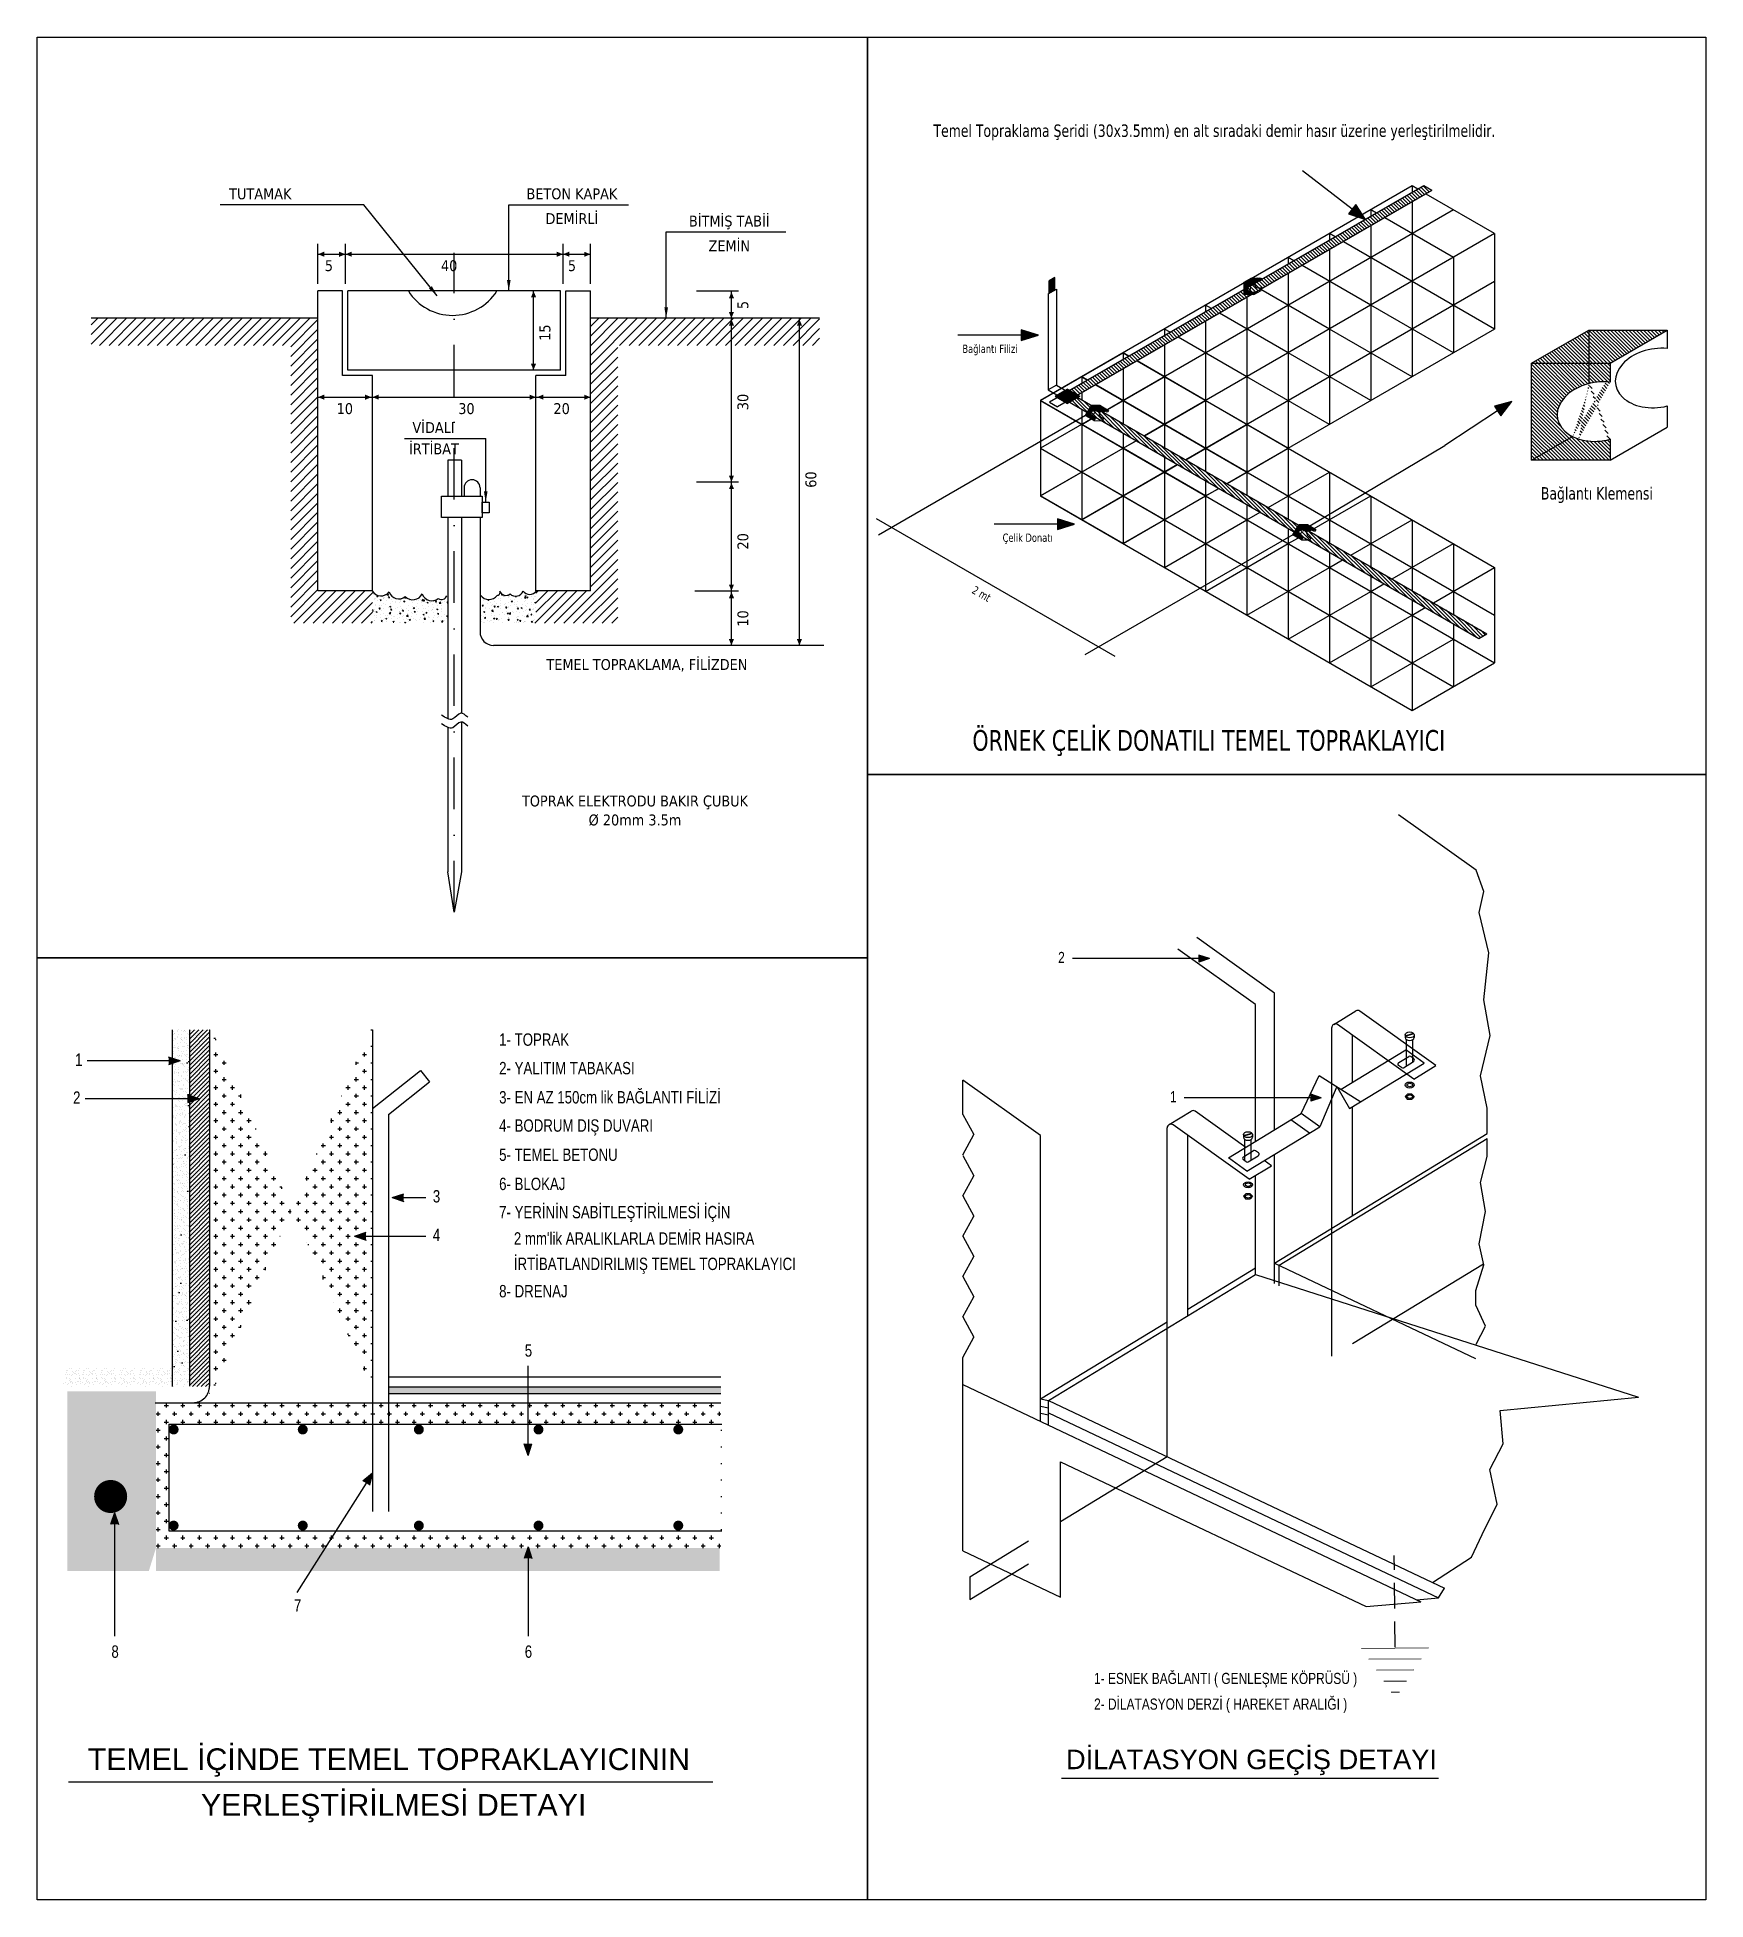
# Model space of a CAD drawing. Header units: millimetres. Extents: x 635 to 12891, y 1434 to 3689.
# Drawn here: x 635 to 1458, y 2137 to 3056 of the extents above; entities that cross this region are included whole.
import ezdxf
from ezdxf.enums import TextEntityAlignment as Align

# ---------------------------------------------------------------- set-up
doc = ezdxf.new("R2010")
doc.units = ezdxf.units.MM
for name, pattern in [('DASHDOT', [25.4, 12.7, -6.35, 0, -6.35]), ('DASHED', [19.05, 12.7, -6.35]), ('HIDDEN', [0.375, 0.25, -0.125]), ('SOLID_LINE', [0])]:
    doc.linetypes.add(name, pattern=pattern)
for name, color, linetype in [('AHAT', 3, 'Continuous'), ('AYD', 10, 'Continuous'), ('CEVRE', 9, 'Continuous'), ('KIRMIM', 1, 'Continuous'), ('MIMARI', 2, 'SOLID_LINE'), ('OYAZI', 3, 'Continuous'), ('topraklama', 3, 'DASHED'), ('YAZI', 7, 'Continuous'), ('ZHAT', 6, 'Continuous')]:
    doc.layers.add(name, color=color, linetype=linetype)
doc.layers.add('SEMBOL', color=3, linetype='Continuous', lineweight=18)
doc.styles.add('2', font='wturkce.shx', dxfattribs={"height": 0.2})
doc.styles.add('ROMANS', font='tahoma.ttf')
doc.styles.add('STYLE1', font='arial.ttf')
pattern_1 = [(135, (3059.536, 19654.81396), (-0.360125004, -0.360125004), [])]
pattern_2 = [(135, (3059.536, 19654.814), (-0.90031251, -0.90031251), [])]

msp = doc.modelspace()

# ---------------------------------------------------------------- texts
at = {"style": 'ROMANS'}
for s, height, p in [('TUTAMAK', 5.378, (745.15, 2975.61)), ('BETON KAPAK', 5.3781, (898.89, 2975.6)), ('DEMİRLİ', 5.378, (898.89, 2963.37)), ('BİTMİŞ TABİİ', 5.3781, (976.54, 2962.16)), ('ZEMİN', 5.378, (976.54, 2949.93)), ('VİDALI', 5.378, (830.62, 2860.3)), ('İRTİBAT', 5.378, (830.81, 2849.79)), ('TEMEL TOPRAKLAMA, FİLİZDEN', 5.3781, (935.88, 2743.42)), ('TOPRAK ELEKTRODU BAKIR ÇUBUK', 5.3781, (930.01, 2676.11)), ('%%C 20mm 3.5m', 5.3781, (930.01, 2666.76))]:
    msp.add_text(s, height=height, dxfattribs=at).set_placement(p, align=Align.CENTER)
at = {"linetype": 'ByBlock', "style": 'ROMANS'}
for s, height, p in [('5', 5.38, (776.98, 2940.17)), ('40', 5.378, (834.3, 2940.17)), ('5', 5.38, (896.89, 2940.17)), ('10', 5.378, (782.82, 2869.66)), ('30', 5.378, (842.82, 2869.66)), ('20', 5.378, (889.79, 2869.66))]:
    msp.add_text(s, height=height, dxfattribs=at).set_placement(p)
for s, height, p in [('5', 5.38, (985.93, 2921.41)), ('15', 5.378, (888.27, 2905.78)), ('30', 5.378, (985.93, 2871.57)), ('60', 5.378, (1019.48, 2833.3)), ('20', 5.378, (985.93, 2802.83)), ('10', 5.378, (985.93, 2764.78))]:
    msp.add_text(s, height=height, rotation=90, dxfattribs=at).set_placement(p)
at = {"layer": 'OYAZI', "style": 'ROMANS', "width": 0.85}
for s, height, p in [('Temel Topraklama Şeridi (30x3.5mm) en alt sıradaki demir hasır üzerine yerleştirilmelidir.', 6.1115, (1077.3, 3006.38, -458.36)), ('Bağlantı Filizi', 4.0743, (1091.57, 2899.8, -458.36)), ('Bağlantı Klemensi', 6.1115, (1376.98, 2827.49, -458.36)), ('Çelik Donatı', 4.0743, (1111.4, 2806.63, -458.36)), ('ÖRNEK ÇELİK DONATILI TEMEL TOPRAKLAYICI', 10.1859, (1096.46, 2703.6, -458.36))]:
    msp.add_text(s, height=height, dxfattribs=at).set_placement(p)
msp.add_text('2 mt', height=4.074, rotation=330, dxfattribs=at).set_placement((1095.86, 2781.6, -458.36))
at = {"layer": 'YAZI', "linetype": 'Continuous', "style": '2', "width": 0.8}
for s, height, p in [('2', 5.5, (1138.79, 2598.86)), ('1- TOPRAK', 6.112, (862.99, 2558.05)), ('1', 6.11, (653.78, 2548.14)), ('2- YALITIM TABAKASI', 6.1115, (862.99, 2543.97)), ('3- EN AZ 150cm lik BAĞLANTI FİLİZİ', 6.1115, (862.99, 2529.58)), ('1', 5.5, (1193.97, 2530.21)), ('2', 6.11, (652.77, 2529.43)), ('4- BODRUM DIŞ DUVARI', 6.1115, (862.99, 2515.66)), ('5- TEMEL BETONU', 6.1115, (862.99, 2501.26)), ('6- BLOKAJ', 6.112, (862.99, 2486.87)), ('3', 6.11, (830.28, 2480.75)), ('7- YERİNİN SABİTLEŞTİRİLMESİ İÇİN', 6.1115, (862.99, 2472.95)), ('4', 6.11, (830.28, 2461.7)), ("    2 mm'lik ARALIKLARLA DEMİR HASIRA", 6.1115, (862.99, 2459.95)), ('    İRTİBATLANDIRILMIŞ TEMEL TOPRAKLAYICI', 6.1115, (862.99, 2447.42)), ('8- DRENAJ', 6.112, (862.99, 2433.95)), ('5', 6.11, (875.64, 2404.7)), ('7', 6.11, (761.72, 2278.89)), ('8', 6.11, (671.68, 2256.16)), ('6', 6.11, (875.64, 2256.16)), ('1- ESNEK BAĞLANTI ( GENLEŞME KÖPRÜSÜ )', 5.5004, (1156.53, 2243.24)), ('2- DİLATASYON DERZİ ( HAREKET ARALIĞI )', 5.5004, (1156.53, 2230.57))]:
    msp.add_text(s, height=height, dxfattribs=at).set_placement(p)
at = {"layer": 'YAZI', "style": 'STYLE1'}
for s, height, p in [('TEMEL İÇİNDE TEMEL TOPRAKLAYICININ ', 10.6952, (660, 2200.8)), ('DİLATASYON GEÇİŞ DETAYI', 9.6257, (1142.66, 2201.22)), ('YERLEŞTİRİLMESİ DETAYI', 10.6952, (715.88, 2178.24))]:
    msp.add_text(s, height=height, dxfattribs=at).set_placement(p)

# ---------------------------------------------------------------- blocks, each defined once
blk = doc.blocks.new('OU')
at = {"color": 0, "linetype": 'ByBlock'}
blk.add_solid([(-4.8, -11.5), (4.6, -11.5), (0, 0)], dxfattribs=at)
blk = doc.blocks.new('OK1')
at = {"layer": 'AYD', "color": 4}
blk.add_line((0.164, 0), (0.773, 0), dxfattribs=at)
at = {"layer": 'AYD', "color": 1}
blk.add_lwpolyline([(0, 0), (0.164, -0.057), (0.164, 0.057)], close=True, dxfattribs=at)
blk.add_solid([(0, 0), (0.164, -0.057), (0.164, 0.057)], dxfattribs=at)
blk = doc.blocks.new('Topraklama')
at = {"layer": 'SEMBOL'}
for p, q in [((-18.3, 0), (18.3, 0)), ((-14.3, -6), (14.3, -6)), ((-10.2, -12), (10.2, -12)), ((-6.2, -18), (6.2, -18)), ((-2.2, -24), (2.2, -24))]:
    blk.add_line(p, q, dxfattribs=at)

# ---------------------------------------------------------------- hatches: boundary and pattern name
at = {"layer": 'AHAT', "linetype": 'Continuous'}
h = msp.add_hatch(dxfattribs=at)
h.set_pattern_fill('AR-SAND,_I', color=256, scale=8.148699, style=2)
h.set_pattern_definition([(37.5, (-5772.281, -202.54), (-0.513314, 15.701106), [0, -12.386022, 0, -13.852788, 0, -13.241635]), (7.5, (-5772.281, -202.54), (14.42138, 22.99682), [0, -6.681933, 0, -11.163717, 0, -4.278067]), (327.5, (-5782.304, -202.54), (25.376204, 0.046114), [0, -4.07435, 0, -14.667658, 0, -19.149442]), (317.5, (-5782.304, -202.54), (24.49602, 7.151914), [0, -2.037175, 0, -9.615464, 0, -11.000743])])
edge = h.paths.add_edge_path()
edge.add_line((701.62, 2389.91), (710.15, 2389.91))
edge.add_line((693.27, 2399.66), (693.27, 2389.91))
edge.add_line((693.27, 2399.66), (701.62, 2399.66))
edge.add_line((701.62, 2574.56), (710.15, 2574.56))
edge.add_line((693.27, 2389.91), (701.62, 2389.91))
edge.add_line((701.62, 2574.56), (701.62, 2389.91))
edge.add_line((710.15, 2574.56), (710.15, 2390.14))
at = {"layer": 'AYD', "linetype": 'Continuous'}
h = msp.add_hatch(dxfattribs=at)
h.set_pattern_fill('ANSI31', color=256, scale=10.185873, angle=90, style=0)
h.set_pattern_definition(pattern_2)
h.paths.add_polyline_path([(1144.47, 2881.36), (1148.54, 2879.01), (1323.25, 2979.88), (1319.18, 2982.23)])
h = msp.add_hatch(dxfattribs=at)
h.set_pattern_fill('ANSI31', color=256, scale=4.074349, angle=90, style=0)
h.set_pattern_definition(pattern_1)
h.paths.add_polyline_path([(1137.14, 2936.94), (1134.43, 2935.37), (1134.43, 2929.22), (1137.14, 2930.79)])
h = msp.add_hatch(dxfattribs=at)
h.set_pattern_fill('ANSI31', color=256, scale=1.273234, angle=202.84688, style=0)
h.set_pattern_definition([(134.743964, (1444.7018, 5029.63553), (-0.113040838, -0.112035042), [])])
h.paths.add_polyline_path([(1234.11, 2936.67), (1234.1, 2934.64), (1235.42, 2934.63), (1238.95, 2936.65)])
h.paths.add_polyline_path([(1234.1, 2934.64), (1234.11, 2936.67), (1230.58, 2934.66)])
edge = h.paths.add_edge_path()
edge.add_line((1230.58, 2934.66), (1230.56, 2928.67))
edge.add_line((1230.56, 2928.67), (1233.09, 2930.11))
edge.add_ellipse((1234.73, 2931.64), major_axis=(2.58, 0.37), ratio=0.696719, start_angle=98.44137, end_angle=224.85522, ccw=False)
edge.add_line((1234.1, 2933.37), (1234.1, 2934.64))
edge.add_line((1234.1, 2934.64), (1230.58, 2934.66))
edge = h.paths.add_edge_path()
edge.add_line((1235.4, 2928.65), (1235.4, 2929.93))
edge.add_ellipse((1234.73, 2931.64), major_axis=(2.58, 0.37), ratio=0.696719, start_angle=224.85522, end_angle=279.3285, ccw=False)
edge.add_line((1233.09, 2930.11), (1230.56, 2928.67))
edge.add_line((1230.56, 2928.67), (1235.4, 2928.65))
edge = h.paths.add_edge_path()
edge.add_ellipse((1234.73, 2931.64), major_axis=(2.58, 0.37), ratio=0.696719, start_angle=68.83353, end_angle=98.44137, ccw=False)
edge.add_line((1235.42, 2933.45), (1235.42, 2934.63))
edge.add_line((1235.42, 2934.63), (1234.1, 2934.64))
edge.add_line((1234.1, 2934.64), (1234.1, 2933.37))
h = msp.add_hatch(dxfattribs=at)
h.set_pattern_fill('ANSI31', color=256, scale=10.185873, angle=90, style=0)
h.set_pattern_definition([(135, (3010.4539, 19662.1364), (-0.90031251, -0.90031251), [])])
h.paths.add_polyline_path([(1400.57, 2911.06), (1400.57, 2894.81), (1411.15, 2894.81), (1439.29, 2911.06)])
h.paths.add_polyline_path([(1400.57, 2894.81), (1400.57, 2911.06), (1372.42, 2894.81)])
edge = h.paths.add_edge_path(flags=17)
edge.add_line((1372.42, 2894.81), (1372.42, 2846.92))
edge.add_line((1372.42, 2846.92), (1392.61, 2858.57))
edge.add_ellipse((1405.7, 2870.87), major_axis=(20.6, 3.07), ratio=0.696719, start_angle=98.44137, end_angle=224.85522, ccw=False)
edge.add_line((1400.57, 2884.62), (1400.57, 2894.81))
edge.add_line((1400.57, 2894.81), (1372.42, 2894.81))
edge = h.paths.add_edge_path()
edge.add_line((1411.15, 2894.81), (1372.42, 2894.81))
edge.add_line((1372.42, 2894.81), (1372.42, 2846.92))
edge.add_line((1372.42, 2846.92), (1392.61, 2858.57))
edge.add_ellipse((1405.7, 2870.87), major_axis=(20.6, 3.07), ratio=0.696719, start_angle=68.83353, end_angle=224.85522, ccw=False)
edge.add_line((1411.15, 2885.36), (1411.15, 2894.81))
edge = h.paths.add_edge_path()
edge.add_ellipse((1405.7, 2870.87), major_axis=(20.6, 3.07), ratio=0.696719, start_angle=98.44137, end_angle=279.3285, ccw=False)
edge.add_line((1400.57, 2884.62), (1400.57, 2894.81))
edge.add_line((1400.57, 2894.81), (1372.42, 2894.81))
edge.add_line((1372.42, 2894.81), (1372.42, 2846.92))
edge.add_line((1372.42, 2846.92), (1411.15, 2846.92))
edge.add_line((1411.15, 2846.92), (1411.15, 2857.21))
h = msp.add_hatch(dxfattribs=at)
h.set_pattern_fill('ANSI31', color=256, scale=4.074349, angle=90, style=0)
h.set_pattern_definition(pattern_1)
h.paths.add_polyline_path([(1142.43, 2875.48), (1143.45, 2876.07), (1139.37, 2878.42), (1138.36, 2877.83)])
h.paths.add_polyline_path([(1138.36, 2879.01), (1137.34, 2878.42), (1138.36, 2877.83), (1139.37, 2878.42)])
h.paths.add_polyline_path([(1138.36, 2879.01), (1139.37, 2878.42), (1143.45, 2880.77), (1142.43, 2881.36)])
h.paths.add_polyline_path([(1144.47, 2881.36), (1143.45, 2881.95), (1142.43, 2881.36), (1143.45, 2880.77)])
h.paths.add_polyline_path([(1144.47, 2881.36), (1143.45, 2880.77), (1147.52, 2878.42), (1148.54, 2879.01)])
h.paths.add_polyline_path([(1143.45, 2880.77), (1139.37, 2878.42), (1143.45, 2876.07), (1147.52, 2878.42)])
h.paths.add_polyline_path([(1148.54, 2877.83), (1147.52, 2878.42), (1143.45, 2876.07), (1144.47, 2875.48)])
h.paths.add_polyline_path([(1148.54, 2877.83), (1149.56, 2878.42), (1148.54, 2879.01), (1147.52, 2878.42)])
h.paths.add_polyline_path([(1143.45, 2876.07), (1142.43, 2875.48), (1143.45, 2874.89), (1144.47, 2875.48)])
h = msp.add_hatch(dxfattribs=at)
h.set_pattern_fill('ANSI31', color=256, scale=10.185873, angle=90, style=0)
h.set_pattern_definition(pattern_2)
h.paths.add_polyline_path([(1148.54, 2877.83), (1144.47, 2875.48), (1346.29, 2758.96), (1350.36, 2761.31)])
h = msp.add_hatch(dxfattribs=at)
h.set_pattern_fill('ANSI31', color=256, scale=1.273234, angle=59.0541, style=0)
h.set_pattern_definition([(104.054098, (2408.75898, 4566.32935), (-0.154390285, -0.038648694), [])])
h.paths.add_polyline_path([(1159.43, 2873.98), (1158.39, 2872.24), (1159.52, 2871.56), (1163.58, 2871.49)])
h.paths.add_polyline_path([(1158.39, 2872.24), (1159.43, 2873.98), (1155.37, 2874.05)])
edge = h.paths.add_edge_path()
edge.add_line((1155.37, 2874.05), (1152.29, 2868.92))
edge.add_line((1152.29, 2868.92), (1155.21, 2868.87))
edge.add_ellipse((1157.4, 2869.35), major_axis=(2.41, -1), ratio=0.696719, start_angle=98.44137, end_angle=224.85522, ccw=False)
edge.add_line((1157.73, 2871.15), (1158.39, 2872.24))
edge.add_line((1158.39, 2872.24), (1155.37, 2874.05))
edge = h.paths.add_edge_path()
edge.add_line((1156.44, 2866.43), (1157.11, 2867.53))
edge.add_ellipse((1157.4, 2869.35), major_axis=(2.41, -1), ratio=0.696719, start_angle=224.85522, end_angle=279.3285, ccw=False)
edge.add_line((1155.21, 2868.87), (1152.29, 2868.92))
edge.add_line((1152.29, 2868.92), (1156.44, 2866.43))
edge = h.paths.add_edge_path()
edge.add_ellipse((1157.4, 2869.35), major_axis=(2.41, -1), ratio=0.696719, start_angle=68.83353, end_angle=98.44137, ccw=False)
edge.add_line((1158.92, 2870.55), (1159.52, 2871.56))
edge.add_line((1159.52, 2871.56), (1158.39, 2872.24))
edge.add_line((1158.39, 2872.24), (1157.73, 2871.15))
h = msp.add_hatch(dxfattribs=at)
h.set_pattern_fill('ANSI31', color=256, scale=1.273234, angle=59.0541, style=0)
h.set_pattern_definition([(104.054098, (2511.1079, 4507.51303), (-0.154390285, -0.038648694), [])])
h.paths.add_polyline_path([(1261.78, 2815.17), (1260.74, 2813.43), (1261.87, 2812.75), (1265.93, 2812.68)])
h.paths.add_polyline_path([(1260.74, 2813.43), (1261.78, 2815.17), (1257.72, 2815.23)])
edge = h.paths.add_edge_path()
edge.add_line((1257.72, 2815.23), (1254.64, 2810.1))
edge.add_line((1254.64, 2810.1), (1257.55, 2810.05))
edge.add_ellipse((1259.75, 2810.53), major_axis=(2.41, -1), ratio=0.696719, start_angle=98.44137, end_angle=224.85522, ccw=False)
edge.add_line((1260.08, 2812.33), (1260.74, 2813.43))
edge.add_line((1260.74, 2813.43), (1257.72, 2815.23))
edge = h.paths.add_edge_path()
edge.add_line((1258.79, 2807.61), (1259.45, 2808.71))
edge.add_ellipse((1259.75, 2810.53), major_axis=(2.41, -1), ratio=0.696719, start_angle=224.85522, end_angle=279.3285, ccw=False)
edge.add_line((1257.55, 2810.05), (1254.64, 2810.1))
edge.add_line((1254.64, 2810.1), (1258.79, 2807.61))
edge = h.paths.add_edge_path()
edge.add_ellipse((1259.75, 2810.53), major_axis=(2.41, -1), ratio=0.696719, start_angle=68.83353, end_angle=98.44137, ccw=False)
edge.add_line((1261.26, 2811.73), (1261.87, 2812.75))
edge.add_line((1261.87, 2812.75), (1260.74, 2813.43))
edge.add_line((1260.74, 2813.43), (1260.08, 2812.33))
at = {"layer": 'KIRMIM', "linetype": 'Continuous'}
h = msp.add_hatch(dxfattribs=at)
h.set_pattern_fill('CROSS,_I', color=256, scale=16.297397, style=2)
h.set_pattern_definition([(0, (-5772.2812, -208.697), (4.0743493, 4.0743493), [2.0371747, -6.111524]), (90, (-5771.2627, -209.7157), (-4.0743493, 4.0743493), [2.0371747, -6.111524])])
edge = h.paths.add_edge_path()
edge.add_line((800.46, 2568.4), (800.46, 2388.52))
edge.add_line((720.09, 2568.4), (720.09, 2383.98))
h = msp.add_hatch(dxfattribs=at)
h.set_pattern_fill('AR-B816C,_I', color=256, scale=0.162974, style=2)
h.set_pattern_definition([(0, (-5772.2812, -202.54), (1.30379178, 1.30379178), [2.5464683, -0.06111524]), (0, (-5773.585, -202.4789), (1.30379178, 1.30379178), [2.5464683, -0.06111524]), (90, (-5772.2812, -202.54), (-1.30379178, 1.30379178), [-1.364907, 1.24267654]), (90, (-5772.3424, -202.54), (-1.30379178, 1.30379178), [-1.364907, 1.24267654])])
h.paths.add_polyline_path([(972.43, 2389.78), (808.33, 2389.78), (808.33, 2386.53), (972.43, 2386.53)])
h = msp.add_hatch(dxfattribs=at)
h.set_pattern_fill('AR-CONC,_I', color=256, scale=1.62974, style=2)
h.set_pattern_definition([(50, (-5772.281, -227.201), (11.689474, -1.022696), [1.222305, -13.445353]), (355, (-5772.281, -227.201), (-2.261286, 12.258774), [0.977844, -10.756282]), (100.4514, (-5771.307, -227.286), (9.428197, 11.23607), [1.0388, -11.426792]), (46.1842, (-5772.281, -223.942), (17.39325, -2.69753), [1.833457, -20.16803]), (96.6356, (-5770.832, -224.166), (15.23257, 15.875586), [1.5582, -17.140185]), (351.1842, (-5772.281, -223.942), (15.232557, 15.8756), [1.466766, -16.134423]), (21, (-5770.6515, -224.756), (9.728031, -6.56164), [1.222305, -13.445353]), (326, (-5770.652, -224.756), (3.965407, 11.818058), [0.977844, -10.756282]), (71.4514, (-5769.841, -225.303), (13.693442, 5.256408), [1.0388, -11.426792]), (37.5, (-5772.2812, -227.201), (0.198174, 5.4253034), [0, -10.625903, 0, -10.919256, 0, -10.7970257]), (7.5, (-5772.281, -227.201), (4.2873488, 6.4278844), [0, -6.225606, 0, -10.381442, 0, -4.115093]), (327.5, (-5775.9156, -227.201), (8.6999163, -0.3675857), [0, -4.074349, 0, -12.71197, 0, -16.867806]), (317.5, (-5777.545, -227.201), (9.504417, 1.631451), [0, -5.296654, 0, -8.442052, 0, -11.978587])])
edge = h.paths.add_edge_path()
edge.add_line((693.67, 2299.04), (649.95, 2299.04))
edge.add_line((649.95, 2299.04), (649.95, 2387.6))
edge.add_line((649.95, 2387.6), (693.67, 2387.6))
edge.add_line((693.67, 2387.6), (693.67, 2310.31))
edge.add_line((690.17, 2299.04), (971.79, 2299.04))
edge.add_line((971.79, 2299.04), (971.79, 2310.31))
edge.add_line((971.79, 2310.31), (693.67, 2310.31))
h = msp.add_hatch(dxfattribs=at)
h.set_pattern_fill('CROSS,_I', color=256, scale=16.297397, style=2)
h.set_pattern_definition([(0, (-5772.2812, -202.54), (4.0743493, 4.0743493), [2.0371747, -6.111524]), (90, (-5771.2627, -203.5586), (-4.0743493, 4.0743493), [2.0371747, -6.111524])])
h.paths.add_polyline_path([(693.27, 2381.99), (972.43, 2381.99), (972.43, 2310.2), (693.27, 2310.2)])
edge = h.paths.add_edge_path()
edge.add_line((699.96, 2371.36), (972.91, 2371.36))
edge.add_line((699.96, 2371.36), (699.96, 2318.78))
edge.add_line((699.96, 2318.78), (972.91, 2318.78))
at = {"layer": 'MIMARI', "linetype": 'Continuous'}
for points in [[(1208.21, 2602.76), (1208.21, 2599.3), (1213.4, 2601.03)], [(699.88, 2552.48), (699.88, 2548.63), (705.66, 2550.55)], [(709.16, 2533.77), (709.16, 2529.92), (714.94, 2531.85)], [(1263.39, 2534.12), (1263.39, 2530.66), (1268.59, 2532.39)], [(815.94, 2481.25), (815.94, 2485.09), (810.17, 2483.17)], [(797.36, 2462.2), (797.36, 2466.05), (791.59, 2464.12)], [(879.17, 2361.77), (875.32, 2361.77), (877.24, 2356)], [(799, 2341.26), (795.75, 2343.32), (800.46, 2347.17)], [(675.15, 2321.96), (671.3, 2321.96), (673.22, 2327.74)], [(879.17, 2305.2), (875.32, 2305.2), (877.24, 2310.97)]]:
    msp.add_hatch(color=256, dxfattribs=at).paths.add_polyline_path(points)

# ---------------------------------------------------------------- linework, layer by layer
for p, q in [((796.17, 2972.91), (725.28, 2972.92)), ((832.46, 2927.96), (796.17, 2972.91)), ((867.75, 2972.91), (926.77, 2972.92)), ((945.4, 2959.46), (1004.42, 2959.47)), ((816.31, 2857.61), (856.37, 2857.62)), ((844.38, 2846.97), (837.66, 2846.97)), ((837.66, 2846.97), (837.66, 2829.09)), ((844.38, 2846.97), (844.38, 2829.09)), ((845.73, 2833.33), (845.73, 2829.09)), ((853.55, 2833.33), (853.55, 2829.09)), ((837.66, 2818.64), (837.66, 2719.49)), ((844.38, 2818.64), (844.38, 2722.06)), ((853.55, 2818.64), (853.55, 2762.29)), ((837.66, 2715.19), (837.66, 2643.77)), ((844.38, 2717.76), (844.38, 2643.77)), ((840.85, 2623.88), (837.66, 2643.77)), ((844.38, 2643.77), (840.85, 2623.88))]:
    msp.add_line(p, q)
at = {"linetype": 'ByBlock'}
for p, q in [((773.6, 2948.49), (908.06, 2948.49)), ((879.95, 2891.37), (879.95, 2930.36)), ((977.61, 2755.57), (977.61, 2930.36)), ((1011.16, 2755.57), (1011.16, 2916.91)), ((773.6, 2877.98), (908.06, 2877.98))]:
    msp.add_line(p, q, dxfattribs=at)
at = {"linetype": 'Continuous'}
for p, q in [((773.6, 2782.46), (773.6, 2930.36)), ((785.7, 2930.36), (773.6, 2930.36)), ((785.7, 2888.68), (785.7, 2930.36)), ((788.39, 2891.37), (788.39, 2930.36)), ((893.27, 2930.36), (788.39, 2930.36)), ((893.27, 2891.37), (893.27, 2930.36)), ((895.96, 2888.68), (895.96, 2930.36)), ((895.96, 2930.36), (908.06, 2930.36)), ((908.06, 2782.46), (908.06, 2930.36)), ((773.6, 2916.91), (661.68, 2916.91)), ((1021.12, 2916.91), (908.06, 2916.91)), ((800.49, 2888.68), (785.7, 2888.68)), ((893.27, 2891.37), (788.39, 2891.37)), ((800.49, 2782.46), (800.49, 2888.68)), ((881.17, 2782.46), (881.17, 2888.68)), ((895.96, 2888.68), (881.17, 2888.68)), ((800.49, 2782.46), (773.6, 2782.46)), ((908.06, 2782.46), (881.17, 2782.46)), ((1023.15, 2755.57), (860.27, 2755.57))]:
    msp.add_line(p, q, dxfattribs=at)
msp.add_lwpolyline([(834.51, 2829.09), (854.66, 2829.09), (854.66, 2818.64), (834.51, 2818.64)], close=True)
msp.add_arc((840.04, 2944.19), 25.85, 212.35503, 327.64497, dxfattribs=at)
for centre, radius, start, end in [((849.64, 2833.33), 3.91, 0, 180), ((860.27, 2762.29), 6.72, 180, 270)]:
    msp.add_arc(centre, radius, start, end)
for points in [[(828.38, 2931.59), (829.78, 2932.71), (832.46, 2927.96)], [(868.65, 2935.73), (866.86, 2935.74), (867.75, 2930.36)], [(946.3, 2922.29), (944.51, 2922.29), (945.4, 2916.91)], [(857.27, 2831.54), (855.48, 2831.54), (856.37, 2826.16)]]:
    msp.add_solid(points)
at = {"layer": 'AHAT', "linetype": 'Continuous'}
for p, q in [((1274.76, 2568.62), (1285.62, 2575.23)), ((1325.21, 2548.34), (1287.64, 2575.16)), ((1273.77, 2474.34), (1273.77, 2566.99)), ((1314.23, 2541.65), (1276.66, 2568.48)), ((1284.03, 2540.01), (1284.03, 2563.22)), ((1309.96, 2563.41), (1309.96, 2562.1)), ((1310.08, 2562.95), (1314.15, 2564.21)), ((1310.2, 2562.77), (1314.3, 2564.04)), ((1314.52, 2563.41), (1314.52, 2562.1)), ((1278.38, 2536.57), (1310.36, 2556.05)), ((1319.47, 2549.55), (1310.36, 2556.05)), ((1310.65, 2548.16), (1310.65, 2561.08)), ((1313.75, 2550.04), (1313.75, 2561.01)), ((800.46, 2527.11), (824.13, 2545.84)), ((824.13, 2545.84), (828.57, 2540.23)), ((1282.63, 2527.12), (1319.47, 2549.55)), ((1308.14, 2547.28), (1306.77, 2548.26)), ((1306.82, 2549.79), (1311.79, 2552.81)), ((1309.15, 2547.24), (1314.12, 2550.27)), ((1314.17, 2551.79), (1312.8, 2552.78)), ((1314.23, 2541.65), (1325.21, 2548.34)), ((808.33, 2524.23), (828.57, 2540.23)), ((1258.74, 2524.61), (1267.66, 2543.35)), ((1267.66, 2543.35), (1288.08, 2530.43)), ((1276.32, 2537.88), (1267.84, 2518.11)), ((1276.32, 2537.88), (1282.63, 2527.12)), ((800.46, 2527.11), (800.46, 2328.31)), ((1284.03, 2474.34), (1284.03, 2527.97)), ((1309.96, 2533.01), (1311.28, 2534.33)), ((1309.96, 2533.01), (1311.03, 2531.77)), ((1311.03, 2531.77), (1313.33, 2531.77)), ((1311.28, 2534.33), (1313.2, 2534.33)), ((1313.2, 2534.33), (1314.52, 2533.01)), ((1314.52, 2533.01), (1313.33, 2531.77)), ((808.33, 2524.23), (808.33, 2328.31)), ((1192.59, 2424.9), (1192.59, 2517.55)), ((1193.59, 2519.18), (1204.45, 2525.79)), ((1233.06, 2492.21), (1195.49, 2519.04)), ((1231.37, 2507.94), (1206.47, 2525.72)), ((1222.77, 2502.7), (1258.74, 2524.61)), ((1231.87, 2496.2), (1267.84, 2518.11)), ((1262.76, 2515.01), (1253.65, 2521.51)), ((1267.84, 2518.11), (1258.74, 2524.61)), ((1202.85, 2424.9), (1202.85, 2513.78)), ((1230.21, 2514.21), (1230.21, 2512.9)), ((1230.33, 2513.75), (1234.4, 2515.01)), ((1230.45, 2513.57), (1234.55, 2514.84)), ((1230.9, 2501.29), (1230.9, 2511.88)), ((1234, 2501.62), (1234, 2511.81)), ((1234.77, 2514.21), (1234.77, 2512.9)), ((1231.87, 2496.2), (1222.77, 2502.7)), ((1231.59, 2500.8), (1230.21, 2501.78)), ((1230.27, 2503.31), (1235.23, 2506.33)), ((1232.6, 2500.76), (1237.56, 2503.79)), ((1233.06, 2492.21), (1244.03, 2498.9)), ((1237.62, 2505.32), (1236.24, 2506.3)), ((1244.03, 2498.9), (1240.47, 2501.44)), ((1230.21, 2483.81), (1231.53, 2485.13)), ((1230.21, 2483.81), (1231.28, 2482.57)), ((1231.28, 2482.57), (1233.57, 2482.57)), ((1231.53, 2485.13), (1233.45, 2485.13)), ((1233.45, 2485.13), (1234.77, 2483.81)), ((1234.77, 2483.81), (1233.57, 2482.57)), ((808.33, 2389.78), (808.33, 2386.53)), ((699.96, 2371.36), (699.96, 2318.78)), ((699.96, 2371.36), (972.91, 2371.36)), ((699.96, 2318.78), (972.91, 2318.78)), ((1095.23, 2296.15), (1124.23, 2313.81)), ((1095.23, 2284.9), (1124.23, 2302.56)), ((1095.23, 2296.15), (1095.23, 2284.9)), ((1140.53, 2196.78), (1326.41, 2196.78)), ((650.5, 2195.02), (968.4, 2195.02))]:
    msp.add_line(p, q, dxfattribs=at)
at = {"layer": 'AHAT', "linetype": 'DASHED', "ltscale": 100}
for p, q in [((1273.77, 2404.89), (1273.77, 2474.34)), ((1284.03, 2411.14), (1348.72, 2450.54)), ((1192.59, 2355.45), (1192.59, 2424.9)), ((1140.04, 2323.44), (1192.59, 2355.45))]:
    msp.add_line(p, q, dxfattribs=at)
at = {"layer": 'AHAT', "linetype": 'Continuous'}
for points, const_width in [([(701.16, 2368.76, 1), (703.61, 2368.76, 1)], 2.44), ([(764.87, 2368.76, 1), (767.32, 2368.76, 1)], 2.44), ([(822.15, 2368.76, 1), (824.6, 2368.76, 1)], 2.44), ([(881.19, 2368.76, 1), (883.63, 2368.76, 1)], 2.44), ([(950.16, 2368.76, 1), (952.6, 2368.76, 1)], 2.44), ([(667.24, 2335.72, 1), (675.39, 2335.72, 1)], 8.15), ([(701.16, 2321.38, -1), (703.61, 2321.38, -1)], 2.44), ([(764.87, 2321.38, -1), (767.32, 2321.38, -1)], 2.44), ([(822.15, 2321.38, -1), (824.6, 2321.38, -1)], 2.44), ([(881.19, 2321.38, -1), (883.63, 2321.38, -1)], 2.44), ([(950.16, 2321.38, -1), (952.6, 2321.38, -1)], 2.44)]:
    msp.add_lwpolyline(points, format="xyb", close=True, dxfattribs=dict(at, const_width=const_width))
for centre, radius, start, end in [((1286.58, 2573.67), 1.83, 54.47066, 121.34375), ((1307.3, 2549.01), 0.917, 121.34375, 234.47066), ((1308.68, 2548.02), 0.917, 234.47066, 301.34375), ((1312.26, 2552.03), 0.917, 54.47066, 121.34375), ((1313.64, 2551.05), 0.917, 301.34375, 54.47066), ((1194.42, 2517.55), 1.83, 54.47066, 180), ((1205.4, 2524.23), 1.83, 54.47066, 121.34375), ((1230.75, 2502.53), 0.917, 121.34375, 234.47066), ((1232.12, 2501.55), 0.917, 234.47066, 301.34375), ((1235.71, 2505.55), 0.917, 54.47066, 121.34375), ((1237.08, 2504.57), 0.917, 301.34375, 54.47066)]:
    msp.add_arc(centre, radius, start, end, dxfattribs=at)
at = {"layer": 'AHAT', "linetype": 'HIDDEN'}
msp.add_arc((1275.6, 2566.99), 1.83, 54.47066, 180, dxfattribs=at)
at = {"layer": 'AHAT', "linetype": 'Continuous'}
for centre, major_axis in [((1312.24, 2563.41), (-2.28, 0)), ((1312.24, 2538.68), (-2.28, 0)), ((1312.29, 2538.71), (-1.37, 0)), ((1312.29, 2532.98), (-1.37, 0)), ((1232.49, 2514.21), (-2.28, 0)), ((1232.49, 2489.48), (-2.28, 0)), ((1232.54, 2489.51), (-1.37, 0)), ((1232.54, 2483.78), (-1.37, 0))]:
    msp.add_ellipse(centre, major_axis=major_axis, ratio=0.641247, dxfattribs=at)
for centre in [(1312.24, 2562.1), (1232.49, 2512.9)]:
    msp.add_ellipse(centre, major_axis=(2.28, 0), ratio=0.641247, start_param=3.141593, end_param=6.283185, dxfattribs=at)
at = {"layer": 'AYD', "linetype": 'Continuous'}
for p, q in [((1313.43, 2982.16), (1130.08, 2876.3)), ((1319.18, 2982.23), (1134.47, 2875.59)), ((1323.25, 2979.88), (1138.54, 2873.24)), ((1313.43, 2982.16), (1313.43, 2978.91)), ((1316.24, 2980.54), (1313.43, 2982.16)), ((1323.25, 2979.88), (1319.18, 2982.23)), ((1354.17, 2958.64), (1320.31, 2978.18)), ((1333.8, 2970.4), (1161.01, 2870.64)), ((1293.06, 2970.4), (1293.06, 2967.15)), ((1295.87, 2968.77), (1293.06, 2970.4)), ((1313.43, 2974.21), (1313.43, 2935.11)), ((1354.17, 2958.64), (1181.38, 2858.88)), ((1272.68, 2958.64), (1272.68, 2955.39)), ((1275.5, 2957.01), (1272.68, 2958.64)), ((1293.06, 2962.44), (1293.06, 2923.35)), ((1333.8, 2946.87), (1299.94, 2966.42)), ((1354.17, 2958.64), (1354.17, 2911.59)), ((1272.68, 2950.68), (1272.68, 2911.59)), ((1313.43, 2935.11), (1279.57, 2954.66)), ((1252.31, 2946.87), (1252.31, 2943.63)), ((1255.12, 2945.25), (1252.31, 2946.87)), ((1293.06, 2923.35), (1259.2, 2942.9)), ((1333.8, 2946.87), (1333.8, 2899.83)), ((1133.93, 2928.93), (1138.01, 2931.29)), ((1137.14, 2936.94), (1134.43, 2935.37)), ((1134.43, 2929.22), (1134.43, 2935.37)), ((1137.14, 2930.79), (1137.14, 2936.94)), ((1138.01, 2931.29), (1138.01, 2883.92)), ((1354.17, 2935.11), (1201.75, 2847.11)), ((1230.58, 2934.66), (1234.11, 2936.67)), ((1231.94, 2935.11), (1231.94, 2931.86)), ((1234.75, 2933.49), (1231.94, 2935.11)), ((1234.11, 2936.67), (1234.1, 2933.37)), ((1234.11, 2936.67), (1238.95, 2936.65)), ((1235.42, 2934.63), (1238.95, 2936.65)), ((1272.68, 2911.59), (1238.83, 2931.14)), ((1238.93, 2931.97), (1238.93, 2930.66)), ((1238.95, 2936.65), (1238.95, 2935.52)), ((1252.31, 2938.92), (1252.31, 2899.83)), ((1313.43, 2935.11), (1313.43, 2888.07)), ((1354.17, 2911.59), (1313.43, 2935.11)), ((1133.93, 2928.93), (1133.93, 2881.56)), ((1211.57, 2923.35), (1211.57, 2920.1)), ((1214.38, 2921.73), (1211.57, 2923.35)), ((1230.56, 2928.67), (1233.09, 2930.11)), ((1231.94, 2927.16), (1231.94, 2888.07)), ((1235.4, 2928.65), (1238.93, 2930.66)), ((1293.06, 2923.35), (1293.06, 2876.3)), ((1333.8, 2899.83), (1293.06, 2923.35)), ((1211.57, 2915.4), (1211.57, 2876.3)), ((1252.31, 2899.83), (1218.46, 2919.37)), ((1191.2, 2911.59), (1191.2, 2908.34)), ((1194.01, 2909.97), (1191.2, 2911.59)), ((1191.2, 2903.64), (1191.2, 2864.54)), ((1231.94, 2888.07), (1198.08, 2907.61)), ((1354.17, 2911.59), (1222.12, 2835.35)), ((1272.68, 2911.59), (1272.68, 2864.54)), ((1313.43, 2888.07), (1272.68, 2911.59)), ((1372.42, 2894.81), (1400.57, 2911.06)), ((1400.57, 2911.06), (1439.29, 2911.06)), ((1400.57, 2911.06), (1400.57, 2884.62)), ((1411.15, 2894.81), (1439.29, 2911.06)), ((1439.29, 2911.06), (1439.29, 2901.99)), ((1130.08, 2876.3), (1170.82, 2899.83)), ((1170.82, 2899.83), (1170.82, 2896.58)), ((1170.82, 2899.83), (1173.64, 2898.2)), ((1170.82, 2899.83), (1170.82, 2896.58)), ((1173.64, 2898.2), (1170.82, 2899.83)), ((1211.57, 2876.3), (1177.71, 2895.85)), ((1177.71, 2895.85), (1354.17, 2793.97)), ((1252.31, 2899.83), (1252.31, 2852.78)), ((1293.06, 2876.3), (1252.31, 2899.83)), ((1150.45, 2888.07), (1150.45, 2884.82)), ((1150.45, 2888.07), (1153.27, 2886.44)), ((1153.27, 2886.44), (1150.45, 2888.07)), ((1161.01, 2870.64), (1191.2, 2888.07)), ((1170.82, 2891.88), (1170.82, 2864.97)), ((1170.82, 2891.88), (1170.82, 2864.97)), ((1191.2, 2888.07), (1191.2, 2853.21)), ((1231.94, 2888.07), (1231.94, 2841.02)), ((1272.68, 2864.54), (1231.94, 2888.07)), ((1130.08, 2876.3), (1130.08, 2829.26)), ((1170.82, 2852.78), (1130.08, 2876.3)), ((1130.08, 2876.3), (1354.17, 2746.93)), ((1130.08, 2876.3), (1130.08, 2829.26)), ((1138.01, 2883.92), (1133.93, 2881.56)), ((1133.93, 2881.56), (1346.29, 2758.96)), ((1134.47, 2875.59), (1138.54, 2873.24)), ((1143.45, 2881.95), (1137.34, 2878.42)), ((1137.34, 2878.42), (1143.45, 2874.89)), ((1138.01, 2883.92), (1350.36, 2761.31)), ((1143.45, 2881.95), (1149.56, 2878.42)), ((1149.56, 2878.42), (1143.45, 2874.89)), ((1150.45, 2880.11), (1150.45, 2876.73)), ((1191.2, 2864.54), (1157.34, 2884.09)), ((1157.34, 2884.09), (1354.17, 2770.45)), ((1181.38, 2858.88), (1211.57, 2876.3)), ((1211.57, 2876.3), (1211.57, 2841.45)), ((1252.31, 2852.78), (1211.57, 2876.3)), ((1211.57, 2876.3), (1211.57, 2841.45)), ((1152.29, 2868.92), (1050.18, 2809.96)), ((1156.93, 2868.28), (1130.08, 2852.78)), ((1150.45, 2872.03), (1150.45, 2841.02)), ((1150.45, 2864.54), (1156.93, 2868.28)), ((1152.29, 2868.92), (1155.21, 2868.87)), ((1155.37, 2874.05), (1159.43, 2873.98)), ((1156.44, 2866.43), (1160.51, 2866.36)), ((1159.43, 2873.98), (1157.73, 2871.15)), ((1159.43, 2873.98), (1163.58, 2871.49)), ((1159.52, 2871.56), (1163.58, 2871.49)), ((1161.18, 2867.48), (1160.51, 2866.36)), ((1163.58, 2871.49), (1163, 2870.52)), ((1439.29, 2873.63), (1439.29, 2863.17)), ((1150.45, 2864.54), (1150.45, 2817.5)), ((1150.45, 2864.54), (1150.45, 2817.5)), ((1170.82, 2860.26), (1170.82, 2852.78)), ((1170.82, 2860.26), (1170.82, 2852.78)), ((1191.2, 2864.54), (1191.2, 2853.21)), ((1231.94, 2841.02), (1191.2, 2864.54)), ((1201.75, 2847.11), (1231.94, 2864.54)), ((1231.94, 2864.54), (1231.94, 2829.68)), ((1372.42, 2846.92), (1392.61, 2858.57)), ((1411.15, 2846.92), (1439.29, 2863.17)), ((1177.3, 2856.52), (1130.08, 2829.26)), ((1130.08, 2852.78), (1333.8, 2735.17)), ((1130.08, 2829.26), (1170.82, 2852.78)), ((1170.82, 2852.78), (1177.3, 2856.52)), ((1211.57, 2829.26), (1170.82, 2852.78)), ((1170.82, 2852.78), (1170.82, 2805.74)), ((1170.82, 2852.78), (1170.82, 2805.74)), ((1191.2, 2848.5), (1191.2, 2817.5)), ((1191.2, 2848.5), (1191.2, 2841.02)), ((1222.12, 2835.35), (1252.31, 2852.78)), ((1252.31, 2852.78), (1252.31, 2817.92)), ((1262.94, 2814.47), (1329.64, 2854.19)), ((1197.68, 2844.76), (1150.45, 2817.5)), ((1191.2, 2817.5), (1150.45, 2841.02)), ((1150.45, 2817.5), (1191.2, 2841.02)), ((1191.2, 2841.02), (1197.68, 2844.76)), ((1191.2, 2841.02), (1191.2, 2793.97)), ((1242.49, 2823.59), (1272.68, 2841.02)), ((1272.68, 2841.02), (1272.68, 2806.16)), ((1218.05, 2833), (1170.82, 2805.74)), ((1211.57, 2836.74), (1211.57, 2829.26)), ((1211.57, 2836.74), (1211.57, 2829.26)), ((1211.57, 2829.26), (1218.05, 2833)), ((1170.82, 2805.74), (1130.08, 2829.26)), ((1130.08, 2829.26), (1313.43, 2723.4)), ((1170.82, 2805.74), (1211.57, 2829.26)), ((1211.57, 2829.26), (1211.57, 2782.21)), ((1231.94, 2824.98), (1231.94, 2817.5)), ((1231.94, 2817.5), (1238.42, 2821.24)), ((1262.87, 2811.83), (1293.06, 2829.26)), ((1293.06, 2829.26), (1293.06, 2794.4)), ((1049.09, 2818.12), (1166.72, 2750.2)), ((1191.2, 2793.97), (1231.94, 2817.5)), ((1231.94, 2817.5), (1231.94, 2770.45)), ((1252.31, 2813.22), (1252.31, 2805.74)), ((1257.72, 2815.23), (1261.78, 2815.17)), ((1261.78, 2815.17), (1260.08, 2812.33)), ((1261.78, 2815.17), (1265.93, 2812.68)), ((1261.87, 2812.75), (1265.93, 2812.68)), ((1265.93, 2812.68), (1265.35, 2811.71)), ((1283.24, 2800.07), (1313.43, 2817.5)), ((1313.43, 2817.5), (1313.43, 2782.64)), ((1254.64, 2810.1), (1151.96, 2750.82)), ((1211.57, 2782.21), (1252.31, 2805.74)), ((1252.31, 2805.74), (1258.79, 2809.48)), ((1252.31, 2805.74), (1252.31, 2758.69)), ((1254.64, 2810.1), (1257.55, 2810.05)), ((1258.79, 2807.61), (1262.86, 2807.54)), ((1263.53, 2808.67), (1262.86, 2807.54)), ((1303.61, 2788.31), (1333.8, 2805.74)), ((1333.8, 2805.74), (1333.8, 2770.88)), ((1231.94, 2770.45), (1272.68, 2793.97)), ((1272.68, 2801.46), (1272.68, 2793.97)), ((1272.68, 2793.97), (1279.16, 2797.71)), ((1272.68, 2793.97), (1272.68, 2746.93)), ((1323.98, 2776.54), (1354.17, 2793.97)), ((1354.17, 2793.97), (1354.17, 2746.93)), ((1293.06, 2789.69), (1293.06, 2782.21)), ((1293.06, 2782.21), (1299.54, 2785.95)), ((1252.31, 2758.69), (1293.06, 2782.21)), ((1293.06, 2782.21), (1293.06, 2735.17)), ((1313.43, 2777.93), (1313.43, 2770.45)), ((1333.8, 2782.21), (1333.8, 2770.88)), ((1272.68, 2746.93), (1313.43, 2770.45)), ((1313.43, 2770.45), (1319.91, 2774.19)), ((1313.43, 2770.45), (1313.43, 2723.4)), ((1333.8, 2766.17), (1333.8, 2735.17)), ((1333.8, 2766.17), (1333.8, 2758.69)), ((1293.06, 2735.17), (1333.8, 2758.69)), ((1346.29, 2758.96), (1350.36, 2761.31)), ((1313.43, 2723.4), (1354.17, 2746.93))]:
    msp.add_line(p, q, dxfattribs=at)
for points in [[(1235.4, 2929.93), (1235.4, 2928.65), (1230.56, 2928.67), (1230.58, 2934.66), (1235.42, 2934.63), (1235.42, 2933.45)], [(1411.15, 2857.21), (1411.15, 2846.92), (1372.42, 2846.92), (1372.42, 2894.81), (1411.15, 2894.81), (1411.15, 2885.36)], [(1157.11, 2867.53), (1156.44, 2866.43), (1152.29, 2868.92), (1155.37, 2874.05), (1159.52, 2871.56), (1158.92, 2870.55)], [(1259.45, 2808.71), (1258.79, 2807.61), (1254.64, 2810.1), (1257.72, 2815.23), (1261.87, 2812.75), (1261.26, 2811.73)]]:
    msp.add_lwpolyline(points, dxfattribs=at)
for centre, major_axis, start_param, end_param in [((1234.73, 2931.64), (2.58, 0.37), 1.201372, 4.875202), ((1238.33, 2933.7), (2.58, 0.37), 1.22921, 4.847364), ((1434.4, 2887.44), (20.6, 3.07), 1.22921, 4.847364), ((1405.7, 2870.87), (20.6, 3.07), 1.201372, 4.875202), ((1157.4, 2869.35), (-2.41, 1), 4.342964, 8.016795), ((1161.54, 2869.28), (-2.41, 1), 4.370802, 7.988957), ((1259.75, 2810.53), (-2.41, 1), 4.342964, 8.016795), ((1263.89, 2810.46), (-2.41, 1), 4.370802, 7.988957)]:
    msp.add_ellipse(centre, major_axis=major_axis, ratio=0.696719, start_param=start_param, end_param=end_param, dxfattribs=at)
at = {"layer": 'CEVRE'}
msp.add_lwpolyline([(1458.33, 2691.94), (1044.74, 2691.94), (1044.74, 3055.52), (1458.33, 3055.52)], close=True, dxfattribs=at)
at = {"layer": 'Defpoints', "linetype": 'ByBlock'}
msp.add_point((840.85, 2623.88), dxfattribs=at)
at = {"layer": 'KIRMIM', "linetype": 'DASHDOT', "ltscale": 2}
msp.add_line((840.83, 2623.89), (840.83, 2949.24), dxfattribs=at)
at = {"layer": 'KIRMIM'}
for p, q in [((661.68, 2904.15), (674.44, 2916.91)), ((661.68, 2908.91), (669.68, 2916.91)), ((661.68, 2913.66), (664.93, 2916.91)), ((665.75, 2903.47), (679.19, 2916.91)), ((670.5, 2903.47), (683.94, 2916.91)), ((675.25, 2903.47), (688.7, 2916.91)), ((680.01, 2903.47), (693.45, 2916.91)), ((684.76, 2903.47), (698.21, 2916.91)), ((689.51, 2903.47), (702.96, 2916.91)), ((694.27, 2903.47), (707.71, 2916.91)), ((699.02, 2903.47), (712.47, 2916.91)), ((703.78, 2903.47), (717.22, 2916.91)), ((708.53, 2903.47), (721.97, 2916.91)), ((713.28, 2903.47), (726.73, 2916.91)), ((718.04, 2903.47), (731.48, 2916.91)), ((722.79, 2903.47), (736.23, 2916.91)), ((727.54, 2903.47), (740.99, 2916.91)), ((732.3, 2903.47), (745.74, 2916.91)), ((737.05, 2903.47), (750.5, 2916.91)), ((741.8, 2903.47), (755.25, 2916.91)), ((746.56, 2903.47), (760, 2916.91)), ((751.31, 2903.47), (764.76, 2916.91)), ((756.07, 2903.47), (769.51, 2916.91)), ((760.16, 2902.81), (773.6, 2916.25)), ((908.06, 2912.85), (912.12, 2916.91)), ((908.06, 2893.83), (931.13, 2916.91)), ((908.06, 2898.59), (926.38, 2916.91)), ((908.06, 2903.34), (921.63, 2916.91)), ((908.06, 2908.09), (916.87, 2916.91)), ((922.44, 2903.47), (935.89, 2916.91)), ((927.2, 2903.47), (940.64, 2916.91)), ((931.95, 2903.47), (945.4, 2916.91)), ((936.7, 2903.47), (950.15, 2916.91)), ((941.46, 2903.47), (954.9, 2916.91)), ((946.21, 2903.47), (959.66, 2916.91)), ((950.96, 2903.47), (964.41, 2916.91)), ((955.72, 2903.47), (969.16, 2916.91)), ((960.47, 2903.47), (973.92, 2916.91)), ((965.23, 2903.47), (978.67, 2916.91)), ((969.98, 2903.47), (983.42, 2916.91)), ((974.73, 2903.47), (988.18, 2916.91)), ((979.49, 2903.47), (992.93, 2916.91)), ((984.24, 2903.47), (997.69, 2916.91)), ((988.99, 2903.47), (1002.44, 2916.91)), ((993.75, 2903.47), (1007.19, 2916.91)), ((998.5, 2903.47), (1011.95, 2916.91)), ((1003.25, 2903.47), (1016.7, 2916.91)), ((1008.01, 2903.47), (1021.12, 2916.57)), ((760.16, 2898.05), (773.6, 2911.5)), ((760.16, 2893.3), (773.6, 2906.74)), ((1012.76, 2903.47), (1021.12, 2911.82)), ((1017.52, 2903.47), (1021.12, 2907.07)), ((760.16, 2888.54), (773.6, 2901.99)), ((760.16, 2883.79), (773.6, 2897.24)), ((908.06, 2889.08), (921.5, 2902.53)), ((908.06, 2884.33), (921.5, 2897.77)), ((760.16, 2879.04), (773.6, 2892.48)), ((760.16, 2874.28), (773.6, 2887.73)), ((908.06, 2879.57), (921.5, 2893.02)), ((908.06, 2874.82), (921.5, 2888.26)), ((760.16, 2869.53), (773.6, 2882.97)), ((760.16, 2864.78), (773.6, 2878.22)), ((908.06, 2870.07), (921.5, 2883.51)), ((908.06, 2865.31), (921.5, 2878.76)), ((760.16, 2860.02), (773.6, 2873.47)), ((760.16, 2855.27), (773.6, 2868.71)), ((908.06, 2860.56), (921.5, 2874)), ((908.06, 2855.8), (921.5, 2869.25)), ((760.16, 2850.51), (773.6, 2863.96)), ((760.16, 2845.76), (773.6, 2859.21)), ((908.06, 2851.05), (921.5, 2864.5)), ((908.06, 2846.3), (921.5, 2859.74)), ((760.16, 2841.01), (773.6, 2854.45)), ((760.16, 2836.25), (773.6, 2849.7)), ((908.06, 2841.54), (921.5, 2854.99)), ((908.06, 2836.79), (921.5, 2850.24)), ((760.16, 2831.5), (773.6, 2844.95)), ((760.16, 2826.75), (773.6, 2840.19)), ((908.06, 2832.04), (921.5, 2845.48)), ((908.06, 2827.28), (921.5, 2840.73)), ((760.16, 2821.99), (773.6, 2835.44)), ((760.16, 2817.24), (773.6, 2830.68)), ((908.06, 2822.53), (921.5, 2835.97)), ((908.06, 2817.78), (921.5, 2831.22)), ((760.16, 2812.49), (773.6, 2825.93)), ((760.16, 2807.73), (773.6, 2821.18)), ((908.06, 2813.02), (921.5, 2826.47)), ((908.06, 2808.27), (921.5, 2821.71)), ((760.16, 2802.98), (773.6, 2816.42)), ((760.16, 2798.22), (773.6, 2811.67)), ((908.06, 2803.51), (921.5, 2816.96)), ((908.06, 2798.76), (921.5, 2812.21)), ((760.16, 2793.47), (773.6, 2806.92)), ((760.16, 2788.72), (773.6, 2802.16)), ((908.06, 2794.01), (921.5, 2807.45)), ((908.06, 2789.25), (921.5, 2802.7)), ((760.16, 2783.96), (773.6, 2797.41)), ((894.85, 2766.54), (921.5, 2793.19)), ((908.06, 2784.5), (921.5, 2797.94)), ((760.16, 2779.21), (773.6, 2792.66)), ((760.16, 2774.46), (773.6, 2787.9)), ((899.6, 2766.54), (921.5, 2788.44)), ((904.36, 2766.54), (921.5, 2783.68)), ((760.16, 2769.7), (773.6, 2783.15)), ((761.75, 2766.54), (777.67, 2782.46)), ((766.5, 2766.54), (782.42, 2782.46)), ((771.25, 2766.54), (787.17, 2782.46)), ((776.01, 2766.54), (791.93, 2782.46)), ((780.76, 2766.54), (796.68, 2782.46)), ((785.52, 2766.54), (800.77, 2781.79)), ((790.27, 2766.54), (800.49, 2776.76)), ((800.93, 2780.82), (800.93, 2780.82)), ((801.47, 2778.75), (801.47, 2778.75)), ((801.64, 2778.21), (801.64, 2778.21)), ((801.78, 2775.13), (801.78, 2775.13)), ((801.83, 2775.83), (801.83, 2775.83)), ((801.93, 2778.52), (801.93, 2778.52)), ((802.61, 2779.62), (803, 2780.09)), ((802.61, 2779.62), (803.09, 2779.58)), ((803.09, 2779.57), (803, 2780.08)), ((803.17, 2777.67), (803.17, 2777.67)), ((803.8, 2775.39), (803.8, 2775.39)), ((803.9, 2778.31), (803.9, 2778.31)), ((804.22, 2777.93), (804.78, 2778.15)), ((804.22, 2777.93), (804.62, 2777.66)), ((804.62, 2777.66), (804.79, 2778.14)), ((804.72, 2775.38), (804.72, 2775.38)), ((805.78, 2778.57), (805.78, 2778.57)), ((805.92, 2778.57), (805.92, 2778.57)), ((806.02, 2776.44), (806.02, 2776.44)), ((806.12, 2779.12), (806.12, 2779.12)), ((806.34, 2779.01), (806.34, 2779.01)), ((806.86, 2775.79), (806.86, 2775.79)), ((807.48, 2777.49), (807.48, 2777.49)), ((807.65, 2780.42), (808.28, 2781.07)), ((807.65, 2780.42), (808.37, 2780.3)), ((808.37, 2780.3), (808.28, 2781.06)), ((808.39, 2779.12), (808.78, 2779.58)), ((808.39, 2779.12), (808.88, 2779.08)), ((808.88, 2779.07), (808.78, 2779.57)), ((808.98, 2778.98), (808.98, 2778.98)), ((809.04, 2774.69), (809.6, 2774.9)), ((809.04, 2774.69), (809.44, 2774.42)), ((809.42, 2776.19), (809.42, 2776.19)), ((809.44, 2774.41), (809.6, 2774.9)), ((810.08, 2778.39), (810.08, 2778.39)), ((810.16, 2777.01), (810.16, 2777.01)), ((811.78, 2777.31), (811.78, 2777.31)), ((811.95, 2776.46), (811.95, 2776.46)), ((813.97, 2776.73), (813.97, 2776.73)), ((814.13, 2777), (814.13, 2777)), ((814.14, 2774.84), (814.14, 2774.84)), ((814.24, 2777.52), (814.24, 2777.52)), ((814.39, 2778.21), (814.39, 2778.21)), ((814.46, 2778.59), (814.66, 2778.57)), ((814.66, 2778.56), (814.65, 2778.63)), ((815.81, 2777.29), (816.38, 2777.5)), ((815.81, 2777.29), (816.22, 2777.02)), ((816.09, 2777.12), (816.09, 2777.12)), ((816.22, 2777.01), (816.38, 2777.5)), ((816.26, 2779.08), (816.7, 2779.54)), ((816.26, 2779.08), (816.98, 2778.97)), ((816.98, 2778.96), (816.94, 2779.31)), ((817.03, 2777.13), (817.03, 2777.13)), ((818.33, 2775.44), (818.33, 2775.44)), ((818.43, 2778.13), (818.43, 2778.13)), ((818.7, 2778.03), (818.7, 2778.03)), ((818.83, 2777.81), (818.83, 2777.81)), ((820, 2774.62), (820, 2774.62)), ((820.4, 2776.94), (820.4, 2776.94)), ((822.02, 2774.89), (822.02, 2774.89)), ((822.12, 2777.8), (822.12, 2777.8)), ((822.47, 2776.01), (822.47, 2776.01)), ((823, 2777.84), (823, 2777.84)), ((823.54, 2778.61), (823.54, 2778.61)), ((824.14, 2778.07), (824.14, 2778.07)), ((824.7, 2776.76), (824.7, 2776.76)), ((824.87, 2777.75), (825.5, 2778.4)), ((824.87, 2777.75), (825.59, 2777.63)), ((825.07, 2775.29), (825.07, 2775.29)), ((825.59, 2777.63), (825.5, 2778.39)), ((825.75, 2777.6), (826.14, 2778.06)), ((825.75, 2777.6), (826.23, 2777.56)), ((826.24, 2777.55), (826.14, 2778.06)), ((826.55, 2776.53), (826.55, 2776.53)), ((827.31, 2777.66), (827.31, 2777.66)), ((827.41, 2776.64), (827.97, 2776.86)), ((827.41, 2776.64), (827.81, 2776.37)), ((827.81, 2776.36), (827.97, 2776.85)), ((827.91, 2774.61), (827.91, 2774.61)), ((829.01, 2776.58), (829.01, 2776.58)), ((830.17, 2775.96), (830.17, 2775.96)), ((830.74, 2777.13), (830.74, 2777.13)), ((831.54, 2777.09), (831.93, 2777.56)), ((831.54, 2777.09), (832.02, 2777.05)), ((831.62, 2777.48), (831.62, 2777.48)), ((832.02, 2777.04), (831.93, 2777.55)), ((832.19, 2776.23), (832.19, 2776.23)), ((832.61, 2775.42), (832.61, 2775.42)), ((833.32, 2776.4), (833.32, 2776.4)), ((833.48, 2776.41), (834.11, 2777.06)), ((833.48, 2776.41), (834.2, 2776.3)), ((834.2, 2776.29), (834.11, 2777.06)), ((834.78, 2775.01), (834.78, 2775.01)), ((834.88, 2777.7), (834.88, 2777.7)), ((835.24, 2776.63), (835.24, 2776.63)), ((835.92, 2777.3), (835.92, 2777.3)), ((837.32, 2776.59), (837.71, 2777.05)), ((837.32, 2776.59), (837.81, 2776.54)), ((837.32, 2776.22), (837.32, 2776.22)), ((837.37, 2779.81), (837.37, 2779.81)), ((837.62, 2776.21), (837.62, 2776.21)), ((837.81, 2776.54), (837.72, 2777.04)), ((853.46, 2776.12), (853.46, 2776.12)), ((854.68, 2775.07), (855.07, 2775.53)), ((854.68, 2775.07), (855.17, 2775.03)), ((854.85, 2775.49), (854.85, 2775.49)), ((855.17, 2775.02), (855.07, 2775.52)), ((855.35, 2775.14), (855.35, 2775.14)), ((855.45, 2777.82), (855.45, 2777.82)), ((857.37, 2777.95), (857.89, 2778.15)), ((857.37, 2777.95), (857.77, 2777.68)), ((857.45, 2776.39), (857.45, 2776.39)), ((857.78, 2777.67), (857.94, 2778.15)), ((858.07, 2777.68), (858.07, 2777.68)), ((858.55, 2776.79), (858.55, 2776.79)), ((859.15, 2775.3), (859.15, 2775.3)), ((859.5, 2775.71), (859.5, 2775.71)), ((859.59, 2778.39), (859.59, 2778.39)), ((860.47, 2774.56), (860.86, 2775.02)), ((860.47, 2774.56), (860.95, 2774.52)), ((860.57, 2777.06), (860.57, 2777.06)), ((860.95, 2774.51), (860.86, 2775.02)), ((861.15, 2774.86), (861.15, 2774.86)), ((861.76, 2776.21), (861.76, 2776.21)), ((862.19, 2774.7), (862.75, 2774.92)), ((862.19, 2774.7), (862.59, 2774.43)), ((862.59, 2774.43), (862.76, 2774.91)), ((862.7, 2780.24), (862.7, 2780.24)), ((862.78, 2778.49), (862.78, 2778.49)), ((863.33, 2780.33), (863.33, 2780.33)), ((863.46, 2775.12), (863.46, 2775.12)), ((863.57, 2776.22), (863.57, 2776.22)), ((863.63, 2777.46), (863.63, 2777.46)), ((863.67, 2778.91), (863.67, 2778.91)), ((864.15, 2780.55), (864.6, 2780.73)), ((864.15, 2780.55), (864.55, 2780.28)), ((864.55, 2780.28), (864.69, 2780.67)), ((865.14, 2780.12), (865.34, 2780.36)), ((865.14, 2780.12), (865.62, 2780.08)), ((865.62, 2780.07), (865.58, 2780.29)), ((865.86, 2775.67), (865.86, 2775.67)), ((866.07, 2776.02), (866.07, 2776.02)), ((866.26, 2774.05), (866.64, 2774.52)), ((866.6, 2774.95), (866.6, 2774.95)), ((866.74, 2774.01), (866.65, 2774.51)), ((866.95, 2780.25), (867.57, 2780.15)), ((867.48, 2779.3), (867.48, 2779.3)), ((867.57, 2780.15), (867.54, 2780.42)), ((867.64, 2780.15), (867.64, 2780.15)), ((867.76, 2776.83), (867.76, 2776.83)), ((867.77, 2774.94), (867.77, 2774.94)), ((867.86, 2779.51), (867.86, 2779.51)), ((868.62, 2775.22), (868.62, 2775.22)), ((868.72, 2778.13), (868.72, 2778.13)), ((868.97, 2777.31), (869.53, 2777.52)), ((868.97, 2777.31), (869.37, 2777.03)), ((869.37, 2777.03), (869.53, 2777.52)), ((870.37, 2775.84), (870.37, 2775.84)), ((870.56, 2776.47), (870.56, 2776.47)), ((870.74, 2778.4), (870.74, 2778.4)), ((870.92, 2779.62), (871.09, 2779.81)), ((870.92, 2779.62), (871.4, 2779.57)), ((871.41, 2779.57), (871.36, 2779.82)), ((871.68, 2775.62), (871.68, 2775.62)), ((871.8, 2774.71), (871.8, 2774.71)), ((871.9, 2777.4), (871.9, 2777.4)), ((872.07, 2774.76), (872.07, 2774.76)), ((873.8, 2778.8), (873.8, 2778.8)), ((874.68, 2775.66), (874.68, 2775.66)), ((875.27, 2777.28), (875.27, 2777.28)), ((875.46, 2778.93), (876.09, 2779.58)), ((875.46, 2778.93), (876.18, 2778.82)), ((875.74, 2779.91), (876.31, 2780.12)), ((875.74, 2779.91), (876.15, 2779.64)), ((875.88, 2775.23), (875.88, 2775.23)), ((875.98, 2777.91), (875.98, 2777.91)), ((876.08, 2780.6), (876.08, 2780.6)), ((876.18, 2778.81), (876.09, 2779.58)), ((876.15, 2779.63), (876.31, 2780.12)), ((876.25, 2779.78), (876.25, 2779.78)), ((876.38, 2774.58), (876.38, 2774.58)), ((876.71, 2779.11), (877.1, 2779.57)), ((876.71, 2779.11), (877.19, 2779.07)), ((876.77, 2776.29), (876.77, 2776.29)), ((877.19, 2779.06), (877.1, 2779.57)), ((878.79, 2776.56), (878.79, 2776.56)), ((878.89, 2779.47), (878.89, 2779.47)), ((878.99, 2775.48), (878.99, 2775.48)), ((879.97, 2778.09), (879.97, 2778.09)), ((880.07, 2775.83), (880.07, 2775.83)), ((880.17, 2778.52), (880.17, 2778.52)), ((880.27, 2781.2), (880.27, 2781.2)), ((880.56, 2779.6), (880.56, 2779.6)), ((880.56, 2776.66), (881.12, 2776.88)), ((880.56, 2776.66), (880.96, 2776.39)), ((880.59, 2766.54), (896.51, 2782.46)), ((880.91, 2779.74), (880.91, 2779.74)), ((880.96, 2776.38), (881.13, 2776.87)), ((881.17, 2771.87), (891.75, 2782.46)), ((881.17, 2776.62), (887, 2782.46)), ((881.17, 2781.38), (882.25, 2782.46)), ((885.34, 2766.54), (901.26, 2782.46)), ((890.1, 2766.54), (906.02, 2782.46)), ((909.11, 2766.54), (921.5, 2778.93)), ((795.02, 2766.54), (800.49, 2772.01)), ((799.78, 2766.54), (800.49, 2767.26)), ((800.49, 2772.95), (800.74, 2773.21)), ((800.49, 2772.5), (800.83, 2772.45)), ((800.83, 2772.44), (800.74, 2773.21)), ((801.54, 2767.78), (801.54, 2767.78)), ((801.61, 2767.99), (801.61, 2767.99)), ((801.63, 2770.46), (801.63, 2770.46)), ((801.68, 2772.21), (801.68, 2772.21)), ((801.73, 2773.15), (801.73, 2773.15)), ((802.26, 2772.08), (802.82, 2772.3)), ((802.26, 2772.08), (802.66, 2771.81)), ((802.6, 2770.35), (802.6, 2770.35)), ((802.61, 2769.43), (802.61, 2769.43)), ((802.66, 2771.81), (802.82, 2772.29)), ((803.73, 2773.56), (804.11, 2774.02)), ((803.73, 2773.56), (804.21, 2773.51)), ((804.21, 2773.51), (804.12, 2774.01)), ((804.17, 2774.47), (804.17, 2774.47)), ((804.3, 2769.27), (804.3, 2769.27)), ((804.39, 2770.57), (804.39, 2770.57)), ((804.73, 2772.61), (804.73, 2772.61)), ((804.85, 2767.49), (805.23, 2767.95)), ((804.85, 2767.49), (805.33, 2767.45)), ((805.33, 2767.44), (805.24, 2767.94)), ((805.58, 2766.92), (805.58, 2766.92)), ((805.73, 2768.38), (805.73, 2768.38)), ((805.82, 2771.07), (805.82, 2771.07)), ((805.92, 2773.75), (805.92, 2773.75)), ((806.32, 2768.8), (806.32, 2768.8)), ((806.91, 2770.17), (806.91, 2770.17)), ((807.07, 2768.84), (807.64, 2769.05)), ((807.07, 2768.84), (807.47, 2768.57)), ((807.48, 2768.56), (807.64, 2769.05)), ((807.6, 2767.18), (807.6, 2767.18)), ((807.71, 2770.1), (807.71, 2770.1)), ((808.48, 2774.29), (808.48, 2774.29)), ((808.61, 2769.08), (808.61, 2769.08)), ((808.72, 2771.22), (809.35, 2771.88)), ((808.72, 2771.22), (809.44, 2771.11)), ((809.09, 2771.38), (809.09, 2771.38)), ((809.44, 2771.11), (809.35, 2771.87)), ((809.51, 2773.05), (809.9, 2773.51)), ((809.51, 2773.05), (809.99, 2773.01)), ((809.73, 2770.37), (809.73, 2770.37)), ((809.83, 2773.28), (809.83, 2773.28)), ((809.87, 2768.95), (809.87, 2768.95)), ((810, 2773), (809.9, 2773.51)), ((809.97, 2771.63), (809.97, 2771.63)), ((810.06, 2774.32), (810.06, 2774.32)), ((810.63, 2766.98), (811.02, 2767.44)), ((810.63, 2766.98), (811.11, 2766.94)), ((810.66, 2767.59), (810.66, 2767.59)), ((811.02, 2769.61), (811.02, 2769.61)), ((811.12, 2766.93), (811.02, 2767.44)), ((811.21, 2769.98), (811.21, 2769.98)), ((811.85, 2773.55), (811.85, 2773.55)), ((812.78, 2774.11), (812.78, 2774.11)), ((812.78, 2770.77), (812.78, 2770.77)), ((812.91, 2768.9), (812.91, 2768.9)), ((813.8, 2772.19), (813.8, 2772.19)), ((813.85, 2771.44), (814.42, 2771.65)), ((813.85, 2771.44), (814.25, 2771.17)), ((813.85, 2766.78), (813.85, 2766.78)), ((813.94, 2769.47), (813.94, 2769.47)), ((814.04, 2772.15), (814.04, 2772.15)), ((814.1, 2766.78), (814.1, 2766.78)), ((814.25, 2771.16), (814.42, 2771.65)), ((814.9, 2773.95), (814.9, 2773.95)), ((815.3, 2772.54), (815.69, 2773.01)), ((815.3, 2772.54), (815.78, 2772.5)), ((815.52, 2769.8), (815.52, 2769.8)), ((815.78, 2772.49), (815.69, 2773)), ((815.73, 2770.41), (815.73, 2770.41)), ((815.75, 2768.26), (815.75, 2768.26)), ((816.47, 2766.54), (816.81, 2766.94)), ((816.88, 2766.54), (816.81, 2766.93)), ((817.09, 2773.93), (817.09, 2773.93)), ((817.22, 2768.72), (817.22, 2768.72)), ((817.33, 2769.89), (817.96, 2770.54)), ((817.33, 2769.89), (818.05, 2769.78)), ((817.77, 2768.52), (817.77, 2768.52)), ((817.88, 2771.44), (817.88, 2771.44)), ((818.05, 2769.77), (817.96, 2770.54)), ((818.04, 2767.38), (818.04, 2767.38)), ((818.13, 2770.07), (818.13, 2770.07)), ((818.23, 2772.76), (818.23, 2772.76)), ((818.5, 2772.99), (818.5, 2772.99)), ((818.67, 2768.19), (819.23, 2768.41)), ((818.67, 2768.19), (819.07, 2767.92)), ((818.81, 2767.59), (818.81, 2767.59)), ((819.07, 2767.91), (819.23, 2768.4)), ((819.83, 2769.62), (819.83, 2769.62)), ((819.9, 2771.71), (819.9, 2771.71)), ((820.43, 2771.22), (820.43, 2771.22)), ((820.63, 2774.04), (821.19, 2774.26)), ((820.63, 2774.04), (821.03, 2773.77)), ((820.83, 2768.93), (820.83, 2768.93)), ((821.03, 2773.76), (821.2, 2774.25)), ((821.08, 2772.04), (821.47, 2772.5)), ((821.08, 2772.04), (821.57, 2771.99)), ((821.4, 2773.74), (821.4, 2773.74)), ((821.57, 2771.99), (821.48, 2772.49)), ((821.53, 2768.54), (821.53, 2768.54)), ((822.18, 2767.95), (822.18, 2767.95)), ((822.28, 2770.64), (822.28, 2770.64)), ((822.37, 2773.32), (822.37, 2773.32)), ((822.95, 2772.11), (822.95, 2772.11)), ((823.2, 2773.8), (823.2, 2773.8)), ((823.51, 2768.4), (823.51, 2768.4)), ((824.13, 2769.44), (824.13, 2769.44)), ((825.14, 2772.03), (825.14, 2772.03)), ((825.44, 2770.79), (826.01, 2771.01)), ((825.44, 2770.79), (825.85, 2770.52)), ((825.7, 2773.56), (825.7, 2773.56)), ((825.82, 2766.68), (825.82, 2766.68)), ((825.83, 2768.36), (825.83, 2768.36)), ((825.85, 2770.51), (826.01, 2771)), ((825.92, 2769.6), (825.92, 2769.6)), ((825.94, 2768.55), (826.57, 2769.21)), ((825.94, 2768.55), (826.66, 2768.44)), ((826.25, 2768.47), (826.25, 2768.47)), ((826.35, 2771.15), (826.35, 2771.15)), ((826.45, 2773.84), (826.45, 2773.84)), ((826.66, 2768.43), (826.57, 2769.2)), ((826.87, 2771.53), (827.26, 2771.99)), ((826.87, 2771.53), (827.35, 2771.49)), ((827.36, 2771.48), (827.26, 2771.99)), ((827.94, 2769.86), (827.94, 2769.86)), ((828.05, 2772.78), (828.05, 2772.78)), ((828.22, 2769.21), (828.22, 2769.21)), ((828.44, 2769.26), (828.44, 2769.26)), ((828.88, 2767.08), (828.88, 2767.08)), ((829.84, 2772.84), (829.84, 2772.84)), ((830.01, 2773.38), (830.01, 2773.38)), ((830.07, 2773.04), (830.07, 2773.04)), ((830.14, 2768.17), (830.14, 2768.17)), ((830.26, 2767.54), (830.82, 2767.76)), ((830.26, 2767.54), (830.66, 2767.27)), ((830.44, 2769.07), (830.44, 2769.07)), ((830.54, 2771.76), (830.54, 2771.76)), ((830.64, 2774.44), (830.64, 2774.44)), ((830.66, 2767.27), (830.83, 2767.75)), ((831, 2770.26), (831, 2770.26)), ((832.22, 2773.39), (832.79, 2773.61)), ((832.22, 2773.39), (832.62, 2773.12)), ((832.63, 2773.12), (832.79, 2773.6)), ((832.66, 2771.02), (833.05, 2771.49)), ((832.66, 2771.02), (833.14, 2770.98)), ((832.75, 2769.08), (832.75, 2769.08)), ((832.92, 2770.01), (832.92, 2770.01)), ((833.14, 2770.98), (833.05, 2771.48)), ((833.12, 2773.45), (833.12, 2773.45)), ((833.97, 2767.75), (833.97, 2767.75)), ((834.32, 2773.2), (834.32, 2773.2)), ((834.45, 2767.99), (834.45, 2767.99)), ((834.49, 2766.96), (834.49, 2766.96)), ((834.55, 2773.64), (834.55, 2773.64)), ((834.55, 2767.22), (835.18, 2767.87)), ((834.55, 2767.22), (835.27, 2767.11)), ((834.58, 2769.64), (834.58, 2769.64)), ((834.68, 2772.33), (834.68, 2772.33)), ((835.27, 2767.1), (835.18, 2767.87)), ((835.99, 2768.02), (835.99, 2768.02)), ((836.09, 2770.94), (836.09, 2770.94)), ((837.04, 2770.15), (837.6, 2770.36)), ((837.04, 2770.15), (837.44, 2769.87)), ((837.05, 2768.89), (837.05, 2768.89)), ((837.44, 2769.87), (837.6, 2770.36)), ((837.63, 2770.82), (837.63, 2770.82)), ((854.21, 2767.52), (854.21, 2767.52)), ((854.28, 2768.17), (854.28, 2768.17)), ((854.31, 2770.43), (854.31, 2770.43)), ((855.06, 2767.08), (855.06, 2767.08)), ((855.16, 2769.77), (855.16, 2769.77)), ((855.26, 2772.45), (855.26, 2772.45)), ((855.41, 2772.1), (855.97, 2772.32)), ((855.41, 2772.1), (855.81, 2771.83)), ((855.8, 2769), (856.19, 2769.46)), ((855.8, 2769), (856.28, 2768.96)), ((855.81, 2771.82), (855.98, 2772.31)), ((855.85, 2772.29), (855.85, 2772.29)), ((855.98, 2767.08), (855.98, 2767.08)), ((856.11, 2769.24), (856.11, 2769.24)), ((856.29, 2768.95), (856.19, 2769.46)), ((856.33, 2770.7), (856.33, 2770.7)), ((856.43, 2773.61), (856.43, 2773.61)), ((856.45, 2774.05), (856.45, 2774.05)), ((857.26, 2767.92), (857.26, 2767.92)), ((858.05, 2767.47), (858.05, 2767.47)), ((858.45, 2773.88), (858.45, 2773.88)), ((858.58, 2767.98), (858.58, 2767.98)), ((859.2, 2767.65), (859.2, 2767.65)), ((859.3, 2770.34), (859.3, 2770.34)), ((859.31, 2772.4), (859.94, 2773.06)), ((859.31, 2772.4), (860.03, 2772.29)), ((859.39, 2771.1), (859.39, 2771.1)), ((859.4, 2773.02), (859.4, 2773.02)), ((860.03, 2772.29), (859.94, 2773.05)), ((860.16, 2772.11), (860.16, 2772.11)), ((860.23, 2768.85), (860.79, 2769.07)), ((860.23, 2768.85), (860.63, 2768.58)), ((860.29, 2766.9), (860.29, 2766.9)), ((860.63, 2768.58), (860.79, 2769.06)), ((860.82, 2770.05), (860.82, 2770.05)), ((861.51, 2774.28), (861.51, 2774.28)), ((861.59, 2768.49), (861.98, 2768.96)), ((861.59, 2768.49), (862.07, 2768.45)), ((862.07, 2768.44), (861.98, 2768.95)), ((862.36, 2768.59), (862.36, 2768.59)), ((862.75, 2768.27), (862.75, 2768.27)), ((862.89, 2767.8), (862.89, 2767.8)), ((863.28, 2768.17), (863.28, 2768.17)), ((863.37, 2770.85), (863.37, 2770.85)), ((863.47, 2773.54), (863.47, 2773.54)), ((864.38, 2768.85), (864.38, 2768.85)), ((864.46, 2771.92), (864.46, 2771.92)), ((864.48, 2771.77), (864.48, 2771.77)), ((864.59, 2766.72), (864.59, 2766.72)), ((865.52, 2770.85), (865.52, 2770.85)), ((866.26, 2774.05), (866.74, 2774.01)), ((866.5, 2772.04), (866.5, 2772.04)), ((867, 2771.46), (867.57, 2771.67)), ((867, 2771.46), (867.4, 2771.18)), ((867.2, 2767.62), (867.2, 2767.62)), ((867.38, 2767.99), (867.76, 2768.45)), ((867.38, 2767.99), (867.86, 2767.94)), ((867.41, 2771.18), (867.57, 2771.67)), ((867.43, 2769.26), (867.43, 2769.26)), ((867.46, 2769.08), (867.46, 2769.08)), ((867.47, 2768.77), (867.47, 2768.77)), ((867.56, 2771.46), (867.56, 2771.46)), ((867.66, 2774.14), (867.66, 2774.14)), ((867.86, 2767.94), (867.77, 2768.44)), ((867.92, 2771.07), (868.55, 2771.72)), ((867.92, 2771.07), (868.64, 2770.96)), ((868.64, 2770.95), (868.55, 2771.72)), ((868.77, 2771.74), (868.77, 2771.74)), ((869.55, 2772.44), (869.55, 2772.44)), ((870.23, 2771.66), (870.23, 2771.66)), ((870.41, 2766.75), (870.41, 2766.75)), ((871.5, 2767.44), (871.5, 2767.44)), ((871.51, 2766.65), (871.51, 2766.65)), ((871.61, 2769.34), (871.61, 2769.34)), ((871.71, 2772.02), (871.71, 2772.02)), ((871.82, 2768.21), (872.38, 2768.42)), ((871.82, 2768.21), (872.22, 2767.94)), ((872.04, 2773.55), (872.43, 2774.01)), ((872.04, 2773.55), (872.52, 2773.51)), ((872.16, 2769.89), (872.16, 2769.89)), ((872.22, 2767.93), (872.39, 2768.42)), ((872.42, 2767.01), (872.42, 2767.01)), ((872.53, 2773.5), (872.43, 2774.01)), ((872.53, 2769.93), (872.53, 2769.93)), ((873.07, 2771.56), (873.07, 2771.56)), ((873.16, 2767.48), (873.55, 2767.94)), ((873.16, 2767.48), (873.64, 2767.44)), ((873.65, 2767.43), (873.55, 2767.94)), ((873.78, 2774.06), (874.35, 2774.27)), ((873.78, 2774.06), (874.18, 2773.79)), ((874.19, 2773.78), (874.35, 2774.27)), ((874.55, 2770.19), (874.55, 2770.19)), ((874.65, 2773.11), (874.65, 2773.11)), ((874.93, 2772.47), (874.93, 2772.47)), ((875.24, 2767.07), (875.24, 2767.07)), ((875.48, 2767.41), (875.48, 2767.41)), ((875.59, 2767.17), (875.59, 2767.17)), ((875.68, 2769.86), (875.68, 2769.86)), ((875.78, 2772.54), (875.78, 2772.54)), ((875.81, 2767.26), (875.81, 2767.26)), ((876.53, 2769.73), (877.16, 2770.39)), ((876.53, 2769.73), (877.25, 2769.62)), ((876.67, 2773.37), (876.67, 2773.37)), ((876.87, 2770.7), (876.87, 2770.7)), ((877.25, 2769.62), (877.16, 2770.38)), ((877.38, 2771.38), (877.38, 2771.38)), ((877.6, 2770.6), (877.6, 2770.6)), ((877.83, 2773.04), (878.22, 2773.51)), ((877.83, 2773.04), (878.31, 2773)), ((878.31, 2772.99), (878.22, 2773.5)), ((878.6, 2770.81), (879.16, 2771.03)), ((878.6, 2770.81), (879, 2770.54)), ((878.95, 2766.97), (879.34, 2767.44)), ((878.95, 2766.97), (879.43, 2766.93)), ((879, 2770.53), (879.16, 2771.02)), ((879.43, 2766.93), (879.34, 2767.43)), ((879.64, 2773.28), (879.64, 2773.28)), ((879.72, 2773.78), (879.72, 2773.78)), ((879.78, 2767.77), (879.78, 2767.77)), ((879.87, 2770.46), (879.87, 2770.46)), ((879.95, 2767.87), (879.95, 2767.87)), ((879.97, 2773.15), (879.97, 2773.15)), ((880.12, 2767.07), (880.12, 2767.07)), ((880.58, 2768.08), (880.58, 2768.08)), ((880.69, 2774.39), (880.69, 2774.39)), ((913.86, 2766.54), (921.5, 2774.18)), ((918.62, 2766.54), (921.5, 2769.42))]:
    msp.add_line(p, q, dxfattribs=at)
at = {"layer": 'KIRMIM', "linetype": 'DASHED', "ltscale": 100}
for p, q in [((701.62, 2565.93), (701.62, 2389.91)), ((710.15, 2565.93), (710.15, 2390.14))]:
    msp.add_line(p, q, dxfattribs=at)
at = {"layer": 'KIRMIM'}
for points in [[(800.33, 2782.39, 0.520567), (800.33, 2782.39, 0.520567), (808.72, 2781.93, 0.520567), (816.64, 2779.6, 0.520567), (825.03, 2780.99, 0.520567), (832.96, 2778.67, 0.520567), (837.15, 2780.06, 0.520567)], [(853.86, 2780.33, 0.520567), (853.86, 2780.33, 0.520567), (861.95, 2780.19, 0.520567), (863.38, 2782.32, 0.520567), (868.35, 2780.9, 0.520567), (874.88, 2782.32, 0.520567), (881.28, 2782.32, 0.520567)]]:
    msp.add_lwpolyline(points, format="xyb", dxfattribs=at)
at = {"layer": 'MIMARI', "linetype": 'Continuous'}
for p, q in [((773.6, 2933.83), (773.6, 2953.67)), ((787.15, 2933.83), (787.15, 2953.67)), ((894.51, 2933.83), (894.51, 2953.67)), ((908.06, 2933.83), (908.06, 2953.67)), ((960.37, 2930.36), (981.09, 2930.36)), ((960.37, 2836.24), (981.09, 2836.24)), ((959.54, 2782.46), (981.09, 2782.46)), ((1345.03, 2644.66), (1306.75, 2672)), ((1348.84, 2634.13), (1345.03, 2644.66)), ((1346.45, 2623.77), (1348.84, 2634.13)), ((1351.23, 2603.85), (1346.45, 2623.77)), ((1245.5, 2584.05), (1207.22, 2611.38)), ((1213.4, 2601.03), (1145.83, 2601.03)), ((1236.2, 2578.38), (1197.92, 2605.72)), ((1213.4, 2601.03), (1208.21, 2602.76)), ((1208.21, 2602.76), (1208.21, 2599.3)), ((1213.4, 2601.03), (1208.21, 2599.3)), ((1348.84, 2580.74), (1351.23, 2603.85)), ((1245.5, 2516.55), (1245.5, 2584.05)), ((1236.2, 2510.88), (1236.2, 2578.38)), ((1352.03, 2563.2), (1348.84, 2580.74)), ((701.87, 2565.52), (701.87, 2565.52)), ((702.11, 2563.64), (702.11, 2563.64)), ((702.12, 2565.1), (702.12, 2565.1)), ((702.68, 2564.33), (702.68, 2564.33)), ((702.99, 2564.06), (702.99, 2564.06)), ((704.09, 2565.81), (704.09, 2565.81)), ((704.31, 2565.33), (704.31, 2565.33)), ((704.6, 2563.53), (704.6, 2563.53)), ((704.94, 2565.92), (704.94, 2565.92)), ((706.51, 2565.55), (706.51, 2565.55)), ((706.51, 2563.8), (706.51, 2563.8)), ((707.2, 2565.11), (707.2, 2565.11)), ((707.58, 2565.76), (707.58, 2565.76)), ((707.88, 2565.49), (707.88, 2565.49)), ((708.48, 2565.31), (708.48, 2565.31)), ((709.3, 2564.19), (709.3, 2564.19)), ((709.67, 2563.54), (709.67, 2563.54)), ((710.15, 2563.4), (712.68, 2565.93)), ((710.15, 2561.24), (714.84, 2565.93)), ((710.15, 2559.08), (717.01, 2565.93)), ((710.15, 2556.92), (719.17, 2565.93)), ((710.15, 2565.56), (710.52, 2565.93)), ((710.15, 2554.76), (720.09, 2564.69)), ((711.05, 2565.38), (711.05, 2565.38)), ((711.05, 2563.22), (711.05, 2563.22)), ((712.13, 2564.3), (712.13, 2564.3)), ((713.21, 2565.38), (713.21, 2565.38)), ((713.21, 2563.22), (713.21, 2563.22)), ((714.29, 2564.3), (714.29, 2564.3)), ((715.37, 2565.38), (715.37, 2565.38)), ((715.37, 2563.22), (715.37, 2563.22)), ((716.45, 2564.3), (716.45, 2564.3)), ((717.53, 2565.38), (717.53, 2565.38)), ((717.53, 2563.22), (717.53, 2563.22)), ((718.61, 2564.3), (718.61, 2564.3)), ((719.69, 2565.38), (719.69, 2565.38)), ((719.69, 2563.22), (719.69, 2563.22)), ((800.46, 2565.93), (800.46, 2394.67)), ((1347.24, 2543.28), (1352.03, 2563.2)), ((702.05, 2561.32), (702.05, 2561.32)), ((702.16, 2555.36), (702.16, 2555.36)), ((702.21, 2560.5), (702.21, 2560.5)), ((702.32, 2557.36), (702.32, 2557.36)), ((702.42, 2554.22), (702.42, 2554.22)), ((702.71, 2557.19), (702.71, 2557.19)), ((702.75, 2561.46), (702.75, 2561.46)), ((702.84, 2558.27), (702.84, 2558.27)), ((703.38, 2561.49), (703.38, 2561.49)), ((703.44, 2561.02), (703.44, 2561.02)), ((703.55, 2557.3), (703.55, 2557.3)), ((704.07, 2557.38), (704.07, 2557.38)), ((704.4, 2562.76), (704.4, 2562.76)), ((704.41, 2562.19), (704.41, 2562.19)), ((704.47, 2556.78), (704.47, 2556.78)), ((704.51, 2559.05), (704.51, 2559.05)), ((704.62, 2555.91), (704.62, 2555.91)), ((704.76, 2556.94), (704.76, 2556.94)), ((704.77, 2556.51), (704.77, 2556.51)), ((704.88, 2557.47), (704.88, 2557.47)), ((705.59, 2561.79), (705.59, 2561.79)), ((705.91, 2559.45), (705.91, 2559.45)), ((706.03, 2561.27), (706.03, 2561.27)), ((706.18, 2555.21), (706.18, 2555.21)), ((706.33, 2561), (706.33, 2561)), ((706.44, 2561.9), (706.44, 2561.9)), ((706.61, 2560.66), (706.61, 2560.66)), ((706.72, 2557.52), (706.72, 2557.52)), ((706.82, 2554.38), (706.82, 2554.38)), ((707.09, 2557.76), (707.09, 2557.76)), ((707.23, 2555.36), (707.23, 2555.36)), ((707.74, 2559.7), (707.74, 2559.7)), ((707.76, 2562.07), (707.76, 2562.07)), ((707.83, 2561.47), (707.83, 2561.47)), ((707.94, 2557.88), (707.94, 2557.88)), ((708.52, 2561.03), (708.52, 2561.03)), ((708.58, 2562.17), (708.58, 2562.17)), ((708.68, 2559.03), (708.68, 2559.03)), ((708.79, 2555.89), (708.79, 2555.89)), ((709.14, 2557.39), (709.14, 2557.39)), ((709.27, 2558.05), (709.27, 2558.05)), ((709.37, 2558.21), (709.37, 2558.21)), ((709.67, 2557.94), (709.67, 2557.94)), ((709.83, 2556.95), (709.83, 2556.95)), ((709.98, 2562.36), (709.98, 2562.36)), ((710.15, 2552.6), (720.09, 2562.53)), ((710.15, 2550.44), (720.09, 2560.37)), ((710.15, 2548.28), (720.09, 2558.21)), ((710.15, 2546.12), (720.09, 2556.05)), ((711.05, 2561.06), (711.05, 2561.06)), ((711.05, 2558.9), (711.05, 2558.9)), ((711.05, 2556.74), (711.05, 2556.74)), ((711.05, 2554.58), (711.05, 2554.58)), ((712.13, 2562.14), (712.13, 2562.14)), ((712.13, 2559.98), (712.13, 2559.98)), ((712.13, 2557.82), (712.13, 2557.82)), ((712.13, 2555.66), (712.13, 2555.66)), ((713.21, 2561.06), (713.21, 2561.06)), ((713.21, 2558.9), (713.21, 2558.9)), ((713.21, 2556.74), (713.21, 2556.74)), ((713.21, 2554.58), (713.21, 2554.58)), ((714.29, 2562.14), (714.29, 2562.14)), ((714.29, 2559.98), (714.29, 2559.98)), ((714.29, 2557.82), (714.29, 2557.82)), ((714.29, 2555.66), (714.29, 2555.66)), ((715.37, 2561.06), (715.37, 2561.06)), ((715.37, 2558.9), (715.37, 2558.9)), ((715.37, 2556.74), (715.37, 2556.74)), ((715.37, 2554.58), (715.37, 2554.58)), ((716.45, 2562.14), (716.45, 2562.14)), ((716.45, 2559.98), (716.45, 2559.98)), ((716.45, 2557.82), (716.45, 2557.82)), ((716.45, 2555.66), (716.45, 2555.66)), ((717.53, 2561.06), (717.53, 2561.06)), ((717.53, 2558.9), (717.53, 2558.9)), ((717.53, 2556.74), (717.53, 2556.74)), ((717.53, 2554.58), (717.53, 2554.58)), ((718.61, 2562.14), (718.61, 2562.14)), ((718.61, 2559.98), (718.61, 2559.98)), ((718.61, 2557.82), (718.61, 2557.82)), ((718.61, 2555.66), (718.61, 2555.66)), ((719.69, 2561.06), (719.69, 2561.06)), ((719.69, 2558.9), (719.69, 2558.9)), ((719.69, 2556.74), (719.69, 2556.74)), ((719.69, 2554.58), (719.69, 2554.58)), ((705.66, 2550.55), (659.79, 2550.55)), ((705.66, 2550.55), (699.88, 2552.48)), ((705.66, 2550.55), (699.88, 2548.63)), ((701.63, 2549.21), (701.63, 2549.21)), ((701.65, 2547.52), (701.65, 2547.52)), ((701.99, 2552.87), (701.99, 2552.87)), ((702.17, 2548.68), (702.17, 2548.68)), ((702.31, 2548.77), (702.31, 2548.77)), ((702.52, 2551.08), (702.52, 2551.08)), ((702.62, 2547.94), (702.62, 2547.94)), ((702.91, 2552.29), (702.91, 2552.29)), ((702.94, 2545.13), (702.94, 2545.13)), ((703.07, 2546.22), (703.07, 2546.22)), ((703.21, 2552.02), (703.21, 2552.02)), ((703.47, 2551.27), (703.47, 2551.27)), ((703.5, 2548.85), (703.5, 2548.85)), ((704.21, 2553.16), (704.21, 2553.16)), ((704.63, 2550.72), (704.63, 2550.72)), ((704.72, 2552.77), (704.72, 2552.77)), ((704.79, 2547.19), (704.79, 2547.19)), ((704.82, 2549.63), (704.82, 2549.63)), ((704.92, 2546.49), (704.92, 2546.49)), ((705, 2544.83), (705, 2544.83)), ((705.06, 2553.28), (705.06, 2553.28)), ((705.39, 2553.3), (705.39, 2553.3)), ((705.71, 2549.14), (705.71, 2549.14)), ((706.07, 2552.86), (706.07, 2552.86)), ((706.25, 2549.23), (706.25, 2549.23)), ((706.38, 2553.45), (706.38, 2553.45)), ((706.55, 2548.95), (706.55, 2548.95)), ((706.56, 2549.25), (706.56, 2549.25)), ((706.7, 2549.22), (706.7, 2549.22)), ((706.92, 2551.24), (706.92, 2551.24)), ((707.03, 2548.1), (707.03, 2548.1)), ((707.13, 2544.96), (707.13, 2544.96)), ((707.21, 2545.12), (707.21, 2545.12)), ((707.39, 2548.78), (707.39, 2548.78)), ((707.81, 2553.72), (707.81, 2553.72)), ((707.88, 2549.43), (707.88, 2549.43)), ((707.97, 2547.65), (707.97, 2547.65)), ((708.02, 2545.14), (708.02, 2545.14)), ((708.06, 2545.23), (708.06, 2545.23)), ((708.11, 2553.45), (708.11, 2553.45)), ((708.55, 2551.28), (708.55, 2551.28)), ((708.59, 2553.74), (708.59, 2553.74)), ((708.89, 2552.75), (708.89, 2552.75)), ((708.99, 2549.61), (708.99, 2549.61)), ((709.09, 2546.47), (709.09, 2546.47)), ((709.39, 2545.41), (709.39, 2545.41)), ((709.44, 2553.85), (709.44, 2553.85)), ((709.52, 2552.15), (709.52, 2552.15)), ((709.59, 2546.17), (709.59, 2546.17)), ((709.86, 2547.2), (709.86, 2547.2)), ((709.89, 2545.89), (709.89, 2545.89)), ((710.1, 2549.72), (710.1, 2549.72)), ((710.15, 2543.95), (720.09, 2553.89)), ((710.15, 2541.79), (720.09, 2551.73)), ((710.15, 2539.63), (720.09, 2549.57)), ((710.15, 2537.47), (720.09, 2547.41)), ((710.15, 2535.31), (720.09, 2545.25)), ((711.05, 2552.42), (711.05, 2552.42)), ((711.05, 2550.26), (711.05, 2550.26)), ((711.05, 2548.09), (711.05, 2548.09)), ((711.05, 2545.93), (711.05, 2545.93)), ((712.13, 2553.5), (712.13, 2553.5)), ((712.13, 2551.34), (712.13, 2551.34)), ((712.13, 2549.18), (712.13, 2549.18)), ((712.13, 2547.01), (712.13, 2547.01)), ((712.13, 2544.85), (712.13, 2544.85)), ((713.21, 2552.42), (713.21, 2552.42)), ((713.21, 2550.26), (713.21, 2550.26)), ((713.21, 2548.09), (713.21, 2548.09)), ((713.21, 2545.93), (713.21, 2545.93)), ((714.29, 2553.5), (714.29, 2553.5)), ((714.29, 2551.34), (714.29, 2551.34)), ((714.29, 2549.18), (714.29, 2549.18)), ((714.29, 2547.01), (714.29, 2547.01)), ((714.29, 2544.85), (714.29, 2544.85)), ((715.37, 2552.42), (715.37, 2552.42)), ((715.37, 2550.26), (715.37, 2550.26)), ((715.37, 2548.09), (715.37, 2548.09)), ((715.37, 2545.93), (715.37, 2545.93)), ((716.45, 2553.5), (716.45, 2553.5)), ((716.45, 2551.34), (716.45, 2551.34)), ((716.45, 2549.18), (716.45, 2549.18)), ((716.45, 2547.01), (716.45, 2547.01)), ((716.45, 2544.85), (716.45, 2544.85)), ((717.53, 2552.42), (717.53, 2552.42)), ((717.53, 2550.26), (717.53, 2550.26)), ((717.53, 2548.09), (717.53, 2548.09)), ((717.53, 2545.93), (717.53, 2545.93)), ((718.61, 2553.5), (718.61, 2553.5)), ((718.61, 2551.34), (718.61, 2551.34)), ((718.61, 2549.18), (718.61, 2549.18)), ((718.61, 2547.01), (718.61, 2547.01)), ((718.61, 2544.85), (718.61, 2544.85)), ((719.69, 2552.42), (719.69, 2552.42)), ((719.69, 2550.26), (719.69, 2550.26)), ((719.69, 2548.09), (719.69, 2548.09)), ((719.69, 2545.93), (719.69, 2545.93)), ((702.12, 2540.23), (702.12, 2540.23)), ((702.29, 2536.03), (702.29, 2536.03)), ((702.35, 2539.02), (702.35, 2539.02)), ((702.73, 2544.8), (702.73, 2544.8)), ((702.83, 2544.54), (702.83, 2544.54)), ((702.83, 2541.66), (702.83, 2541.66)), ((702.93, 2538.52), (702.93, 2538.52)), ((703.13, 2540.25), (703.13, 2540.25)), ((703.43, 2539.97), (703.43, 2539.97)), ((703.62, 2536.21), (703.62, 2536.21)), ((703.63, 2544.69), (703.63, 2544.69)), ((703.67, 2544.65), (703.67, 2544.65)), ((704.26, 2541.05), (704.26, 2541.05)), ((704.33, 2540.52), (704.33, 2540.52)), ((704.69, 2544.74), (704.69, 2544.74)), ((704.85, 2538.67), (704.85, 2538.67)), ((704.95, 2540.61), (704.95, 2540.61)), ((704.99, 2544.46), (704.99, 2544.46)), ((705.03, 2543.35), (705.03, 2543.35)), ((705.13, 2540.21), (705.13, 2540.21)), ((705.18, 2540.63), (705.18, 2540.63)), ((705.23, 2537.07), (705.23, 2537.07)), ((705.58, 2536.96), (705.58, 2536.96)), ((705.83, 2536.5), (705.83, 2536.5)), ((706.1, 2543.11), (706.1, 2543.11)), ((706.26, 2536.53), (706.26, 2536.53)), ((706.41, 2543.16), (706.41, 2543.16)), ((706.47, 2537.19), (706.47, 2537.19)), ((706.5, 2540.81), (706.5, 2540.81)), ((706.68, 2536.61), (706.68, 2536.61)), ((706.77, 2536.91), (706.77, 2536.91)), ((707.23, 2541.82), (707.23, 2541.82)), ((707.33, 2538.68), (707.33, 2538.68)), ((707.42, 2539.03), (707.42, 2539.03)), ((708, 2536.79), (708, 2536.79)), ((708.03, 2541.68), (708.03, 2541.68)), ((708.33, 2541.4), (708.33, 2541.4)), ((708.71, 2544.7), (708.71, 2544.7)), ((708.72, 2541.1), (708.72, 2541.1)), ((709.2, 2543.33), (709.2, 2543.33)), ((709.3, 2540.19), (709.3, 2540.19)), ((709.33, 2541.05), (709.33, 2541.05)), ((709.4, 2537.05), (709.4, 2537.05)), ((709.56, 2541.21), (709.56, 2541.21)), ((709.75, 2540.1), (709.75, 2540.1)), ((710.02, 2540.62), (710.02, 2540.62)), ((710.15, 2533.15), (720.09, 2543.09)), ((710.15, 2530.99), (720.09, 2540.93)), ((710.15, 2528.83), (720.09, 2538.77)), ((710.15, 2526.67), (720.09, 2536.6)), ((711.05, 2543.77), (711.05, 2543.77)), ((711.05, 2541.61), (711.05, 2541.61)), ((711.05, 2539.45), (711.05, 2539.45)), ((711.05, 2537.29), (711.05, 2537.29)), ((712.13, 2542.69), (712.13, 2542.69)), ((712.13, 2540.53), (712.13, 2540.53)), ((712.13, 2538.37), (712.13, 2538.37)), ((712.13, 2536.21), (712.13, 2536.21)), ((713.21, 2543.77), (713.21, 2543.77)), ((713.21, 2541.61), (713.21, 2541.61)), ((713.21, 2539.45), (713.21, 2539.45)), ((713.21, 2537.29), (713.21, 2537.29)), ((714.29, 2542.69), (714.29, 2542.69)), ((714.29, 2540.53), (714.29, 2540.53)), ((714.29, 2538.37), (714.29, 2538.37)), ((714.29, 2536.21), (714.29, 2536.21)), ((715.37, 2543.77), (715.37, 2543.77)), ((715.37, 2541.61), (715.37, 2541.61)), ((715.37, 2539.45), (715.37, 2539.45)), ((715.37, 2537.29), (715.37, 2537.29)), ((716.45, 2542.69), (716.45, 2542.69)), ((716.45, 2540.53), (716.45, 2540.53)), ((716.45, 2538.37), (716.45, 2538.37)), ((716.45, 2536.21), (716.45, 2536.21)), ((717.53, 2543.77), (717.53, 2543.77)), ((717.53, 2541.61), (717.53, 2541.61)), ((717.53, 2539.45), (717.53, 2539.45)), ((717.53, 2537.29), (717.53, 2537.29)), ((718.61, 2542.69), (718.61, 2542.69)), ((718.61, 2540.53), (718.61, 2540.53)), ((718.61, 2538.37), (718.61, 2538.37)), ((718.61, 2536.21), (718.61, 2536.21)), ((719.69, 2543.77), (719.69, 2543.77)), ((719.69, 2541.61), (719.69, 2541.61)), ((719.69, 2539.45), (719.69, 2539.45)), ((719.69, 2537.29), (719.69, 2537.29)), ((1091.84, 2524.18), (1091.84, 2541.11)), ((1130.12, 2513.77), (1091.84, 2541.11)), ((1350.43, 2527.34), (1347.24, 2543.28)), ((714.94, 2531.85), (658.78, 2531.85)), ((701.73, 2529.69), (701.73, 2529.69)), ((701.82, 2532.87), (701.82, 2532.87)), ((701.87, 2535.48), (701.87, 2535.48)), ((702.24, 2527.59), (702.24, 2527.59)), ((702.5, 2532.44), (702.5, 2532.44)), ((702.95, 2531.9), (702.95, 2531.9)), ((703.03, 2535.38), (703.03, 2535.38)), ((703.13, 2528.79), (703.13, 2528.79)), ((703.14, 2532.24), (703.14, 2532.24)), ((703.24, 2529.1), (703.24, 2529.1)), ((703.29, 2534.18), (703.29, 2534.18)), ((703.35, 2528.2), (703.35, 2528.2)), ((703.65, 2527.93), (703.65, 2527.93)), ((703.66, 2534.94), (703.66, 2534.94)), ((703.8, 2532.01), (703.8, 2532.01)), ((703.82, 2528.36), (703.82, 2528.36)), ((704.45, 2527.88), (704.45, 2527.88)), ((704.91, 2532.69), (704.91, 2532.69)), ((704.98, 2530.86), (704.98, 2530.86)), ((705.07, 2526.63), (705.07, 2526.63)), ((705.12, 2532.19), (705.12, 2532.19)), ((705.21, 2532.42), (705.21, 2532.42)), ((705.3, 2527.99), (705.3, 2527.99)), ((705.34, 2533.93), (705.34, 2533.93)), ((705.44, 2530.79), (705.44, 2530.79)), ((705.54, 2527.65), (705.54, 2527.65)), ((706.29, 2526.78), (706.29, 2526.78)), ((706.62, 2528.16), (706.62, 2528.16)), ((706.63, 2531.12), (706.63, 2531.12)), ((706.89, 2532.88), (706.89, 2532.88)), ((707.33, 2532.48), (707.33, 2532.48)), ((707.44, 2535.54), (707.44, 2535.54)), ((707.54, 2532.4), (707.54, 2532.4)), ((707.58, 2532.45), (707.58, 2532.45)), ((707.64, 2529.26), (707.64, 2529.26)), ((708.18, 2532.59), (708.18, 2532.59)), ((708.19, 2535.61), (708.19, 2535.61)), ((708.21, 2528.8), (708.21, 2528.8)), ((708.25, 2529.63), (708.25, 2529.63)), ((708.55, 2529.36), (708.55, 2529.36)), ((708.74, 2534.95), (708.74, 2534.95)), ((708.84, 2528.46), (708.84, 2528.46)), ((708.9, 2528.36), (708.9, 2528.36)), ((714.94, 2531.85), (709.16, 2533.77)), ((714.94, 2531.85), (709.16, 2529.92)), ((709.5, 2533.91), (709.5, 2533.91)), ((709.51, 2532.76), (709.51, 2532.76)), ((709.61, 2530.77), (709.61, 2530.77)), ((709.68, 2528.57), (709.68, 2528.57)), ((709.71, 2527.63), (709.71, 2527.63)), ((709.81, 2534.13), (709.81, 2534.13)), ((709.97, 2528.06), (709.97, 2528.06)), ((710.05, 2530.87), (710.05, 2530.87)), ((710.11, 2533.85), (710.11, 2533.85)), ((710.15, 2524.51), (720.09, 2534.44)), ((710.15, 2522.35), (720.09, 2532.28)), ((710.15, 2520.19), (720.09, 2530.12)), ((710.15, 2518.03), (720.09, 2527.96)), ((711.05, 2535.13), (711.05, 2535.13)), ((711.05, 2532.97), (711.05, 2532.97)), ((711.05, 2530.81), (711.05, 2530.81)), ((711.05, 2528.65), (711.05, 2528.65)), ((711.05, 2526.49), (711.05, 2526.49)), ((712.13, 2534.05), (712.13, 2534.05)), ((712.13, 2531.89), (712.13, 2531.89)), ((712.13, 2529.73), (712.13, 2529.73)), ((712.13, 2527.57), (712.13, 2527.57)), ((713.21, 2535.13), (713.21, 2535.13)), ((713.21, 2532.97), (713.21, 2532.97)), ((713.21, 2530.81), (713.21, 2530.81)), ((713.21, 2528.65), (713.21, 2528.65)), ((713.21, 2526.49), (713.21, 2526.49)), ((714.29, 2534.05), (714.29, 2534.05)), ((714.29, 2531.89), (714.29, 2531.89)), ((714.29, 2529.73), (714.29, 2529.73)), ((714.29, 2527.57), (714.29, 2527.57)), ((715.37, 2535.13), (715.37, 2535.13)), ((715.37, 2532.97), (715.37, 2532.97)), ((715.37, 2530.81), (715.37, 2530.81)), ((715.37, 2528.65), (715.37, 2528.65)), ((715.37, 2526.49), (715.37, 2526.49)), ((716.45, 2534.05), (716.45, 2534.05)), ((716.45, 2531.89), (716.45, 2531.89)), ((716.45, 2529.73), (716.45, 2529.73)), ((716.45, 2527.57), (716.45, 2527.57)), ((717.53, 2535.13), (717.53, 2535.13)), ((717.53, 2532.97), (717.53, 2532.97)), ((717.53, 2530.81), (717.53, 2530.81)), ((717.53, 2528.65), (717.53, 2528.65)), ((717.53, 2526.49), (717.53, 2526.49)), ((718.61, 2534.05), (718.61, 2534.05)), ((718.61, 2531.89), (718.61, 2531.89)), ((718.61, 2529.73), (718.61, 2529.73)), ((718.61, 2527.57), (718.61, 2527.57)), ((719.69, 2535.13), (719.69, 2535.13)), ((719.69, 2532.97), (719.69, 2532.97)), ((719.69, 2530.81), (719.69, 2530.81)), ((719.69, 2528.65), (719.69, 2528.65)), ((719.69, 2526.49), (719.69, 2526.49)), ((1268.59, 2532.39), (1201.01, 2532.39)), ((1268.59, 2532.39), (1263.39, 2534.12)), ((1263.39, 2534.12), (1263.39, 2530.66)), ((1268.59, 2532.39), (1263.39, 2530.66)), ((1350.43, 2514.78), (1350.43, 2527.34)), ((701.79, 2523.71), (701.79, 2523.71)), ((701.95, 2517.65), (701.95, 2517.65)), ((702.09, 2523.44), (702.09, 2523.44)), ((702.41, 2523.39), (702.41, 2523.39)), ((702.54, 2522.69), (702.54, 2522.69)), ((703.07, 2519.26), (703.07, 2519.26)), ((703.34, 2525.96), (703.34, 2525.96)), ((703.45, 2522.82), (703.45, 2522.82)), ((703.51, 2522.14), (703.51, 2522.14)), ((703.55, 2519.68), (703.55, 2519.68)), ((703.74, 2523.56), (703.74, 2523.56)), ((703.85, 2518.61), (703.85, 2518.61)), ((703.92, 2519.37), (703.92, 2519.37)), ((704.45, 2524.71), (704.45, 2524.71)), ((705.13, 2520.65), (705.13, 2520.65)), ((705.14, 2524.27), (705.14, 2524.27)), ((705.24, 2519.54), (705.24, 2519.54)), ((705.43, 2520.38), (705.43, 2520.38)), ((705.64, 2524.51), (705.64, 2524.51)), ((705.75, 2521.36), (705.75, 2521.36)), ((705.77, 2520.63), (705.77, 2520.63)), ((705.85, 2518.22), (705.85, 2518.22)), ((705.95, 2523.86), (705.95, 2523.86)), ((706.45, 2520.19), (706.45, 2520.19)), ((706.69, 2525.14), (706.69, 2525.14)), ((706.8, 2523.97), (706.8, 2523.97)), ((706.85, 2519.08), (706.85, 2519.08)), ((706.99, 2524.87), (706.99, 2524.87)), ((707.45, 2519.83), (707.45, 2519.83)), ((707.61, 2522.7), (707.61, 2522.7)), ((707.74, 2526.12), (707.74, 2526.12)), ((707.85, 2522.98), (707.85, 2522.98)), ((707.95, 2519.84), (707.95, 2519.84)), ((708.13, 2524.14), (708.13, 2524.14)), ((708.3, 2519.95), (708.3, 2519.95)), ((708.41, 2523.57), (708.41, 2523.57)), ((708.47, 2517.59), (708.47, 2517.59)), ((708.78, 2517.32), (708.78, 2517.32)), ((708.93, 2518.62), (708.93, 2518.62)), ((709.52, 2524.72), (709.52, 2524.72)), ((709.63, 2520.12), (709.63, 2520.12)), ((709.81, 2524.49), (709.81, 2524.49)), ((709.91, 2521.34), (709.91, 2521.34)), ((710.02, 2518.2), (710.02, 2518.2)), ((710.03, 2522.08), (710.03, 2522.08)), ((710.15, 2515.86), (720.09, 2525.8)), ((710.15, 2513.7), (720.09, 2523.64)), ((710.15, 2511.54), (720.09, 2521.48)), ((710.15, 2509.38), (720.09, 2519.32)), ((711.05, 2524.33), (711.05, 2524.33)), ((711.05, 2522.17), (711.05, 2522.17)), ((711.05, 2520), (711.05, 2520)), ((711.05, 2517.84), (711.05, 2517.84)), ((712.13, 2525.41), (712.13, 2525.41)), ((712.13, 2523.25), (712.13, 2523.25)), ((712.13, 2521.09), (712.13, 2521.09)), ((712.13, 2518.92), (712.13, 2518.92)), ((713.21, 2524.33), (713.21, 2524.33)), ((713.21, 2522.17), (713.21, 2522.17)), ((713.21, 2520), (713.21, 2520)), ((713.21, 2517.84), (713.21, 2517.84)), ((714.29, 2525.41), (714.29, 2525.41)), ((714.29, 2523.25), (714.29, 2523.25)), ((714.29, 2521.09), (714.29, 2521.09)), ((714.29, 2518.92), (714.29, 2518.92)), ((715.37, 2524.33), (715.37, 2524.33)), ((715.37, 2522.17), (715.37, 2522.17)), ((715.37, 2520), (715.37, 2520)), ((715.37, 2517.84), (715.37, 2517.84)), ((716.45, 2525.41), (716.45, 2525.41)), ((716.45, 2523.25), (716.45, 2523.25)), ((716.45, 2521.09), (716.45, 2521.09)), ((716.45, 2518.92), (716.45, 2518.92)), ((717.53, 2524.33), (717.53, 2524.33)), ((717.53, 2522.17), (717.53, 2522.17)), ((717.53, 2520), (717.53, 2520)), ((717.53, 2517.84), (717.53, 2517.84)), ((718.61, 2525.41), (718.61, 2525.41)), ((718.61, 2523.25), (718.61, 2523.25)), ((718.61, 2521.09), (718.61, 2521.09)), ((718.61, 2518.92), (718.61, 2518.92)), ((719.69, 2524.33), (719.69, 2524.33)), ((719.69, 2522.17), (719.69, 2522.17)), ((719.69, 2520), (719.69, 2520)), ((719.69, 2517.84), (719.69, 2517.84)), ((1091.84, 2524.18), (1097.23, 2514.22)), ((701.69, 2515.03), (701.69, 2515.03)), ((701.69, 2510.64), (701.69, 2510.64)), ((701.79, 2511.89), (701.79, 2511.89)), ((701.89, 2508.75), (701.89, 2508.75)), ((702.01, 2516.54), (702.01, 2516.54)), ((702.02, 2511.67), (702.02, 2511.67)), ((702.32, 2511.39), (702.32, 2511.39)), ((702.36, 2514.94), (702.36, 2514.94)), ((702.53, 2510.75), (702.53, 2510.75)), ((702.69, 2516.1), (702.69, 2516.1)), ((703.32, 2512.46), (703.32, 2512.46)), ((703.58, 2516.16), (703.58, 2516.16)), ((703.65, 2516.54), (703.65, 2516.54)), ((703.73, 2510.09), (703.73, 2510.09)), ((703.75, 2513.4), (703.75, 2513.4)), ((703.86, 2510.92), (703.86, 2510.92)), ((703.86, 2510.26), (703.86, 2510.26)), ((703.88, 2515.88), (703.88, 2515.88)), ((704.01, 2512.02), (704.01, 2512.02)), ((704.57, 2515.24), (704.57, 2515.24)), ((704.64, 2508.38), (704.64, 2508.38)), ((705.17, 2514.53), (705.17, 2514.53)), ((705.29, 2514.59), (705.29, 2514.59)), ((705.36, 2508.61), (705.36, 2508.61)), ((705.42, 2515.35), (705.42, 2515.35)), ((705.66, 2508.33), (705.66, 2508.33)), ((705.95, 2515.08), (705.95, 2515.08)), ((706.05, 2511.94), (706.05, 2511.94)), ((706.07, 2511.21), (706.07, 2511.21)), ((706.16, 2508.8), (706.16, 2508.8)), ((706.48, 2510.45), (706.48, 2510.45)), ((706.74, 2515.52), (706.74, 2515.52)), ((706.92, 2513.1), (706.92, 2513.1)), ((706.92, 2511.33), (706.92, 2511.33)), ((707.08, 2516.55), (707.08, 2516.55)), ((707.22, 2512.82), (707.22, 2512.82)), ((707.77, 2516.11), (707.77, 2516.11)), ((708.05, 2516.7), (708.05, 2516.7)), ((708.15, 2513.56), (708.15, 2513.56)), ((708.25, 2511.5), (708.25, 2511.5)), ((708.26, 2510.42), (708.26, 2510.42)), ((708.4, 2512.47), (708.4, 2512.47)), ((708.63, 2511.52), (708.63, 2511.52)), ((708.96, 2515.81), (708.96, 2515.81)), ((709.08, 2512.03), (709.08, 2512.03)), ((709.71, 2508.39), (709.71, 2508.39)), ((709.81, 2515.92), (709.81, 2515.92)), ((710.12, 2515.06), (710.12, 2515.06)), ((710.15, 2507.22), (720.09, 2517.16)), ((710.15, 2505.06), (720.09, 2515)), ((710.15, 2502.9), (720.09, 2512.84)), ((710.15, 2500.74), (720.09, 2510.68)), ((710.15, 2498.58), (720.09, 2508.52)), ((711.05, 2515.68), (711.05, 2515.68)), ((711.05, 2513.52), (711.05, 2513.52)), ((711.05, 2511.36), (711.05, 2511.36)), ((711.05, 2509.2), (711.05, 2509.2)), ((712.13, 2516.76), (712.13, 2516.76)), ((712.13, 2514.6), (712.13, 2514.6)), ((712.13, 2512.44), (712.13, 2512.44)), ((712.13, 2510.28), (712.13, 2510.28)), ((712.13, 2508.12), (712.13, 2508.12)), ((713.21, 2515.68), (713.21, 2515.68)), ((713.21, 2513.52), (713.21, 2513.52)), ((713.21, 2511.36), (713.21, 2511.36)), ((713.21, 2509.2), (713.21, 2509.2)), ((714.29, 2516.76), (714.29, 2516.76)), ((714.29, 2514.6), (714.29, 2514.6)), ((714.29, 2512.44), (714.29, 2512.44)), ((714.29, 2510.28), (714.29, 2510.28)), ((714.29, 2508.12), (714.29, 2508.12)), ((715.37, 2515.68), (715.37, 2515.68)), ((715.37, 2513.52), (715.37, 2513.52)), ((715.37, 2511.36), (715.37, 2511.36)), ((715.37, 2509.2), (715.37, 2509.2)), ((716.45, 2516.76), (716.45, 2516.76)), ((716.45, 2514.6), (716.45, 2514.6)), ((716.45, 2512.44), (716.45, 2512.44)), ((716.45, 2510.28), (716.45, 2510.28)), ((716.45, 2508.12), (716.45, 2508.12)), ((717.53, 2515.68), (717.53, 2515.68)), ((717.53, 2513.52), (717.53, 2513.52)), ((717.53, 2511.36), (717.53, 2511.36)), ((717.53, 2509.2), (717.53, 2509.2)), ((718.61, 2516.76), (718.61, 2516.76)), ((718.61, 2514.6), (718.61, 2514.6)), ((718.61, 2512.44), (718.61, 2512.44)), ((718.61, 2510.28), (718.61, 2510.28)), ((718.61, 2508.12), (718.61, 2508.12)), ((719.69, 2515.68), (719.69, 2515.68)), ((719.69, 2513.52), (719.69, 2513.52)), ((719.69, 2511.36), (719.69, 2511.36)), ((719.69, 2509.2), (719.69, 2509.2)), ((1091.84, 2504.27), (1097.23, 2514.22)), ((1130.12, 2372.75), (1130.12, 2513.77)), ((1245.5, 2450.87), (1350.43, 2514.78)), ((1247.85, 2449.76), (1350.43, 2512.24)), ((1350.43, 2510.6), (1350.43, 2512.24)), ((1350.43, 2503.43), (1350.43, 2510.6)), ((701.99, 2505.61), (701.99, 2505.61)), ((702.1, 2502.47), (702.1, 2502.47)), ((702.18, 2505.6), (702.18, 2505.6)), ((702.2, 2500.21), (702.2, 2500.21)), ((702.2, 2499.33), (702.2, 2499.33)), ((702.24, 2499.63), (702.24, 2499.63)), ((702.48, 2502.3), (702.48, 2502.3)), ((702.54, 2499.35), (702.54, 2499.35)), ((702.72, 2506.36), (702.72, 2506.36)), ((702.88, 2499.77), (702.88, 2499.77)), ((703.19, 2506.61), (703.19, 2506.61)), ((703.8, 2504.12), (703.8, 2504.12)), ((703.96, 2507.12), (703.96, 2507.12)), ((704.04, 2506.73), (704.04, 2506.73)), ((704.04, 2502.27), (704.04, 2502.27)), ((704.06, 2503.98), (704.06, 2503.98)), ((704.1, 2503.84), (704.1, 2503.84)), ((704.16, 2500.84), (704.16, 2500.84)), ((704.69, 2502.59), (704.69, 2502.59)), ((705.33, 2507.94), (705.33, 2507.94)), ((705.36, 2506.9), (705.36, 2506.9)), ((705.52, 2502.54), (705.52, 2502.54)), ((705.54, 2502.7), (705.54, 2502.7)), ((705.95, 2504.3), (705.95, 2504.3)), ((706.26, 2505.66), (706.26, 2505.66)), ((706.36, 2502.52), (706.36, 2502.52)), ((706.46, 2499.38), (706.46, 2499.38)), ((706.64, 2503.86), (706.64, 2503.86)), ((706.86, 2502.88), (706.86, 2502.88)), ((707.08, 2507.03), (707.08, 2507.03)), ((707.14, 2501.06), (707.14, 2501.06)), ((707.27, 2500.22), (707.27, 2500.22)), ((707.44, 2500.78), (707.44, 2500.78)), ((707.58, 2507.19), (707.58, 2507.19)), ((707.8, 2506.36), (707.8, 2506.36)), ((707.96, 2499.78), (707.96, 2499.78)), ((708.36, 2507.28), (708.36, 2507.28)), ((708.42, 2507.3), (708.42, 2507.3)), ((708.46, 2504.14), (708.46, 2504.14)), ((708.57, 2501), (708.57, 2501)), ((708.7, 2505.55), (708.7, 2505.55)), ((708.86, 2499.48), (708.86, 2499.48)), ((709, 2505.27), (709, 2505.27)), ((709.08, 2503.17), (709.08, 2503.17)), ((709.12, 2502.28), (709.12, 2502.28)), ((709.75, 2507.48), (709.75, 2507.48)), ((709.93, 2503.28), (709.93, 2503.28)), ((710.15, 2496.42), (720.09, 2506.35)), ((710.15, 2494.26), (720.09, 2504.19)), ((710.15, 2492.1), (720.09, 2502.03)), ((710.15, 2489.94), (720.09, 2499.87)), ((711.05, 2507.04), (711.05, 2507.04)), ((711.05, 2504.88), (711.05, 2504.88)), ((711.05, 2502.72), (711.05, 2502.72)), ((711.05, 2500.56), (711.05, 2500.56)), ((712.13, 2505.96), (712.13, 2505.96)), ((712.13, 2503.8), (712.13, 2503.8)), ((712.13, 2501.64), (712.13, 2501.64)), ((712.13, 2499.48), (712.13, 2499.48)), ((713.21, 2507.04), (713.21, 2507.04)), ((713.21, 2504.88), (713.21, 2504.88)), ((713.21, 2502.72), (713.21, 2502.72)), ((713.21, 2500.56), (713.21, 2500.56)), ((714.29, 2505.96), (714.29, 2505.96)), ((714.29, 2503.8), (714.29, 2503.8)), ((714.29, 2501.64), (714.29, 2501.64)), ((714.29, 2499.48), (714.29, 2499.48)), ((715.37, 2507.04), (715.37, 2507.04)), ((715.37, 2504.88), (715.37, 2504.88)), ((715.37, 2502.72), (715.37, 2502.72)), ((715.37, 2500.56), (715.37, 2500.56)), ((716.45, 2505.96), (716.45, 2505.96)), ((716.45, 2503.8), (716.45, 2503.8)), ((716.45, 2501.64), (716.45, 2501.64)), ((716.45, 2499.48), (716.45, 2499.48)), ((717.53, 2507.04), (717.53, 2507.04)), ((717.53, 2504.88), (717.53, 2504.88)), ((717.53, 2502.72), (717.53, 2502.72)), ((717.53, 2500.56), (717.53, 2500.56)), ((718.61, 2505.96), (718.61, 2505.96)), ((718.61, 2503.8), (718.61, 2503.8)), ((718.61, 2501.64), (718.61, 2501.64)), ((718.61, 2499.48), (718.61, 2499.48)), ((719.69, 2507.04), (719.69, 2507.04)), ((719.69, 2504.88), (719.69, 2504.88)), ((719.69, 2502.72), (719.69, 2502.72)), ((719.69, 2500.56), (719.69, 2500.56)), ((1091.84, 2503.91), (1097.23, 2493.96)), ((1245.5, 2440.8), (1245.5, 2504.5)), ((1347.24, 2490.68), (1350.43, 2503.43)), ((701.81, 2497.99), (701.81, 2497.99)), ((702.3, 2496.19), (702.3, 2496.19)), ((702.4, 2493.56), (702.4, 2493.56)), ((702.4, 2493.05), (702.4, 2493.05)), ((702.51, 2489.91), (702.51, 2489.91)), ((702.66, 2498.1), (702.66, 2498.1)), ((702.91, 2490.02), (702.91, 2490.02)), ((703.31, 2493.97), (703.31, 2493.97)), ((703.51, 2496.13), (703.51, 2496.13)), ((703.96, 2498.05), (703.96, 2498.05)), ((703.98, 2498.28), (703.98, 2498.28)), ((704.02, 2492.07), (704.02, 2492.07)), ((704.16, 2494.08), (704.16, 2494.08)), ((704.2, 2495.69), (704.2, 2495.69)), ((704.27, 2497.7), (704.27, 2497.7)), ((704.32, 2491.8), (704.32, 2491.8)), ((704.37, 2494.56), (704.37, 2494.56)), ((704.47, 2491.42), (704.47, 2491.42)), ((704.81, 2489.95), (704.81, 2489.95)), ((704.83, 2492.05), (704.83, 2492.05)), ((705.36, 2498.19), (705.36, 2498.19)), ((705.48, 2494.26), (705.48, 2494.26)), ((705.52, 2491.61), (705.52, 2491.61)), ((705.58, 2496.56), (705.58, 2496.56)), ((705.66, 2490.06), (705.66, 2490.06)), ((705.74, 2490.5), (705.74, 2490.5)), ((705.88, 2496.29), (705.88, 2496.29)), ((706.19, 2498.57), (706.19, 2498.57)), ((706.57, 2496.24), (706.57, 2496.24)), ((706.67, 2494.11), (706.67, 2494.11)), ((706.67, 2493.1), (706.67, 2493.1)), ((706.77, 2489.96), (706.77, 2489.96)), ((706.99, 2490.24), (706.99, 2490.24)), ((707.04, 2498.68), (707.04, 2498.68)), ((707.3, 2494.99), (707.3, 2494.99)), ((707.7, 2494.55), (707.7, 2494.55)), ((707.99, 2490.03), (707.99, 2490.03)), ((708.37, 2498.86), (708.37, 2498.86)), ((708.55, 2494.66), (708.55, 2494.66)), ((708.59, 2496.14), (708.59, 2496.14)), ((708.67, 2497.86), (708.67, 2497.86)), ((708.77, 2494.72), (708.77, 2494.72)), ((708.87, 2491.57), (708.87, 2491.57)), ((708.92, 2493.5), (708.92, 2493.5)), ((709.2, 2490.53), (709.2, 2490.53)), ((709.22, 2493.23), (709.22, 2493.23)), ((709.27, 2495.7), (709.27, 2495.7)), ((709.87, 2494.83), (709.87, 2494.83)), ((709.9, 2492.05), (709.9, 2492.05)), ((710.05, 2490.64), (710.05, 2490.64)), ((710.15, 2487.78), (720.09, 2497.71)), ((710.15, 2485.61), (720.09, 2495.55)), ((710.15, 2483.45), (720.09, 2493.39)), ((710.15, 2481.29), (720.09, 2491.23)), ((711.05, 2498.4), (711.05, 2498.4)), ((711.05, 2496.24), (711.05, 2496.24)), ((711.05, 2494.08), (711.05, 2494.08)), ((711.05, 2491.92), (711.05, 2491.92)), ((711.05, 2489.75), (711.05, 2489.75)), ((712.13, 2497.32), (712.13, 2497.32)), ((712.13, 2495.16), (712.13, 2495.16)), ((712.13, 2493), (712.13, 2493)), ((712.13, 2490.83), (712.13, 2490.83)), ((713.21, 2498.4), (713.21, 2498.4)), ((713.21, 2496.24), (713.21, 2496.24)), ((713.21, 2494.08), (713.21, 2494.08)), ((713.21, 2491.92), (713.21, 2491.92)), ((713.21, 2489.75), (713.21, 2489.75)), ((714.29, 2497.32), (714.29, 2497.32)), ((714.29, 2495.16), (714.29, 2495.16)), ((714.29, 2493), (714.29, 2493)), ((714.29, 2490.83), (714.29, 2490.83)), ((715.37, 2498.4), (715.37, 2498.4)), ((715.37, 2496.24), (715.37, 2496.24)), ((715.37, 2494.08), (715.37, 2494.08)), ((715.37, 2491.92), (715.37, 2491.92)), ((715.37, 2489.75), (715.37, 2489.75)), ((716.45, 2497.32), (716.45, 2497.32)), ((716.45, 2495.16), (716.45, 2495.16)), ((716.45, 2493), (716.45, 2493)), ((716.45, 2490.83), (716.45, 2490.83)), ((717.53, 2498.4), (717.53, 2498.4)), ((717.53, 2496.24), (717.53, 2496.24)), ((717.53, 2494.08), (717.53, 2494.08)), ((717.53, 2491.92), (717.53, 2491.92)), ((717.53, 2489.75), (717.53, 2489.75)), ((718.61, 2497.32), (718.61, 2497.32)), ((718.61, 2495.16), (718.61, 2495.16)), ((718.61, 2493), (718.61, 2493)), ((718.61, 2490.83), (718.61, 2490.83)), ((719.69, 2498.4), (719.69, 2498.4)), ((719.69, 2496.24), (719.69, 2496.24)), ((719.69, 2494.08), (719.69, 2494.08)), ((719.69, 2491.92), (719.69, 2491.92)), ((719.69, 2489.75), (719.69, 2489.75)), ((1091.84, 2484), (1097.23, 2493.96)), ((1236.2, 2445.21), (1236.2, 2494.13)), ((1349.64, 2476.34), (1347.24, 2490.68)), ((701.76, 2487.52), (701.76, 2487.52)), ((701.93, 2485.35), (701.93, 2485.35)), ((702.39, 2483.87), (702.39, 2483.87)), ((702.46, 2487.58), (702.46, 2487.58)), ((702.6, 2489.66), (702.6, 2489.66)), ((702.61, 2486.77), (702.61, 2486.77)), ((702.62, 2481.52), (702.62, 2481.52)), ((702.71, 2483.63), (702.71, 2483.63)), ((702.76, 2487.31), (702.76, 2487.31)), ((702.78, 2485.46), (702.78, 2485.46)), ((703.07, 2483.44), (703.07, 2483.44)), ((703.43, 2481.33), (703.43, 2481.33)), ((704.1, 2485.64), (704.1, 2485.64)), ((704.18, 2486.01), (704.18, 2486.01)), ((704.23, 2485.94), (704.23, 2485.94)), ((704.28, 2481.44), (704.28, 2481.44)), ((704.57, 2488.28), (704.57, 2488.28)), ((704.68, 2485.14), (704.68, 2485.14)), ((704.78, 2482), (704.78, 2482)), ((705.55, 2481.86), (705.55, 2481.86)), ((705.6, 2481.61), (705.6, 2481.61)), ((705.8, 2484.52), (705.8, 2484.52)), ((706.1, 2484.25), (706.1, 2484.25)), ((706.14, 2487.96), (706.14, 2487.96)), ((706.32, 2485.93), (706.32, 2485.93)), ((706.83, 2487.53), (706.83, 2487.53)), ((706.88, 2486.82), (706.88, 2486.82)), ((706.98, 2483.68), (706.98, 2483.68)), ((707.08, 2480.54), (707.08, 2480.54)), ((707.16, 2486.04), (707.16, 2486.04)), ((707.36, 2489.01), (707.36, 2489.01)), ((707.46, 2483.88), (707.46, 2483.88)), ((707.52, 2482.95), (707.52, 2482.95)), ((707.66, 2488.74), (707.66, 2488.74)), ((707.82, 2481.91), (707.82, 2481.91)), ((708.15, 2483.45), (708.15, 2483.45)), ((708.49, 2486.21), (708.49, 2486.21)), ((708.67, 2482.02), (708.67, 2482.02)), ((708.98, 2488.43), (708.98, 2488.43)), ((709.08, 2487.44), (709.08, 2487.44)), ((709.08, 2485.29), (709.08, 2485.29)), ((709.14, 2481.46), (709.14, 2481.46)), ((709.18, 2482.15), (709.18, 2482.15)), ((709.31, 2485.95), (709.31, 2485.95)), ((709.44, 2481.18), (709.44, 2481.18)), ((709.99, 2482.19), (709.99, 2482.19)), ((710.15, 2479.13), (720.09, 2489.07)), ((710.15, 2476.97), (720.09, 2486.91)), ((710.15, 2474.81), (720.09, 2484.75)), ((710.15, 2472.65), (720.09, 2482.59)), ((711.05, 2487.59), (711.05, 2487.59)), ((711.05, 2485.43), (711.05, 2485.43)), ((711.05, 2483.27), (711.05, 2483.27)), ((711.05, 2481.11), (711.05, 2481.11)), ((712.13, 2488.67), (712.13, 2488.67)), ((712.13, 2486.51), (712.13, 2486.51)), ((712.13, 2484.35), (712.13, 2484.35)), ((712.13, 2482.19), (712.13, 2482.19)), ((713.21, 2487.59), (713.21, 2487.59)), ((713.21, 2485.43), (713.21, 2485.43)), ((713.21, 2483.27), (713.21, 2483.27)), ((713.21, 2481.11), (713.21, 2481.11)), ((714.29, 2488.67), (714.29, 2488.67)), ((714.29, 2486.51), (714.29, 2486.51)), ((714.29, 2484.35), (714.29, 2484.35)), ((714.29, 2482.19), (714.29, 2482.19)), ((715.37, 2487.59), (715.37, 2487.59)), ((715.37, 2485.43), (715.37, 2485.43)), ((715.37, 2483.27), (715.37, 2483.27)), ((715.37, 2481.11), (715.37, 2481.11)), ((716.45, 2488.67), (716.45, 2488.67)), ((716.45, 2486.51), (716.45, 2486.51)), ((716.45, 2484.35), (716.45, 2484.35)), ((716.45, 2482.19), (716.45, 2482.19)), ((717.53, 2487.59), (717.53, 2487.59)), ((717.53, 2485.43), (717.53, 2485.43)), ((717.53, 2483.27), (717.53, 2483.27)), ((717.53, 2481.11), (717.53, 2481.11)), ((718.61, 2488.67), (718.61, 2488.67)), ((718.61, 2486.51), (718.61, 2486.51)), ((718.61, 2484.35), (718.61, 2484.35)), ((718.61, 2482.19), (718.61, 2482.19)), ((719.69, 2487.59), (719.69, 2487.59)), ((719.69, 2485.43), (719.69, 2485.43)), ((719.69, 2483.27), (719.69, 2483.27)), ((719.69, 2481.11), (719.69, 2481.11)), ((810.17, 2483.17), (815.94, 2485.09)), ((810.17, 2483.17), (826.9, 2483.17)), ((810.17, 2483.17), (815.94, 2481.25)), ((1091.84, 2484), (1097.23, 2474.05)), ((701.79, 2477.77), (701.79, 2477.77)), ((702.05, 2472.71), (702.05, 2472.71)), ((702.68, 2475.54), (702.68, 2475.54)), ((702.72, 2477.01), (702.72, 2477.01)), ((702.81, 2480.49), (702.81, 2480.49)), ((702.9, 2472.82), (702.9, 2472.82)), ((702.92, 2477.35), (702.92, 2477.35)), ((702.99, 2475.26), (702.99, 2475.26)), ((703.02, 2474.21), (703.02, 2474.21)), ((703.1, 2473.69), (703.1, 2473.69)), ((703.7, 2479.79), (703.7, 2479.79)), ((704.22, 2472.99), (704.22, 2472.99)), ((704.24, 2480.03), (704.24, 2480.03)), ((704.39, 2479.36), (704.39, 2479.36)), ((704.4, 2473.96), (704.4, 2473.96)), ((704.54, 2479.75), (704.54, 2479.75)), ((704.88, 2478.86), (704.88, 2478.86)), ((704.93, 2477.31), (704.93, 2477.31)), ((704.99, 2475.72), (704.99, 2475.72)), ((705.02, 2475.71), (705.02, 2475.71)), ((705.09, 2472.58), (705.09, 2472.58)), ((705.71, 2475.27), (705.71, 2475.27)), ((705.78, 2477.42), (705.78, 2477.42)), ((705.96, 2478.46), (705.96, 2478.46)), ((706.03, 2472.48), (706.03, 2472.48)), ((706.33, 2472.2), (706.33, 2472.2)), ((706.33, 2471.63), (706.33, 2471.63)), ((706.44, 2473.28), (706.44, 2473.28)), ((706.86, 2477.78), (706.86, 2477.78)), ((707.11, 2477.59), (707.11, 2477.59)), ((707.18, 2477.4), (707.18, 2477.4)), ((707.28, 2473.4), (707.28, 2473.4)), ((707.29, 2474.26), (707.29, 2474.26)), ((707.58, 2476.97), (707.58, 2476.97)), ((707.88, 2476.69), (707.88, 2476.69)), ((708.18, 2473.7), (708.18, 2473.7)), ((708.61, 2473.57), (708.61, 2473.57)), ((708.78, 2479.8), (708.78, 2479.8)), ((709.28, 2479.01), (709.28, 2479.01)), ((709.3, 2475.39), (709.3, 2475.39)), ((709.32, 2477.88), (709.32, 2477.88)), ((709.39, 2475.87), (709.39, 2475.87)), ((709.46, 2479.36), (709.46, 2479.36)), ((709.49, 2472.73), (709.49, 2472.73)), ((710.09, 2475.72), (710.09, 2475.72)), ((710.15, 2470.49), (720.09, 2480.43)), ((710.15, 2468.33), (720.09, 2478.26)), ((710.15, 2466.17), (720.09, 2476.1)), ((710.15, 2464.01), (720.09, 2473.94)), ((710.15, 2461.85), (720.09, 2471.78)), ((711.05, 2478.95), (711.05, 2478.95)), ((711.05, 2476.79), (711.05, 2476.79)), ((711.05, 2474.63), (711.05, 2474.63)), ((711.05, 2472.47), (711.05, 2472.47)), ((712.13, 2480.03), (712.13, 2480.03)), ((712.13, 2477.87), (712.13, 2477.87)), ((712.13, 2475.71), (712.13, 2475.71)), ((712.13, 2473.55), (712.13, 2473.55)), ((712.13, 2471.39), (712.13, 2471.39)), ((713.21, 2478.95), (713.21, 2478.95)), ((713.21, 2476.79), (713.21, 2476.79)), ((713.21, 2474.63), (713.21, 2474.63)), ((713.21, 2472.47), (713.21, 2472.47)), ((714.29, 2480.03), (714.29, 2480.03)), ((714.29, 2477.87), (714.29, 2477.87)), ((714.29, 2475.71), (714.29, 2475.71)), ((714.29, 2473.55), (714.29, 2473.55)), ((714.29, 2471.39), (714.29, 2471.39)), ((715.37, 2478.95), (715.37, 2478.95)), ((715.37, 2476.79), (715.37, 2476.79)), ((715.37, 2474.63), (715.37, 2474.63)), ((715.37, 2472.47), (715.37, 2472.47)), ((716.45, 2480.03), (716.45, 2480.03)), ((716.45, 2477.87), (716.45, 2477.87)), ((716.45, 2475.71), (716.45, 2475.71)), ((716.45, 2473.55), (716.45, 2473.55)), ((716.45, 2471.39), (716.45, 2471.39)), ((717.53, 2478.95), (717.53, 2478.95)), ((717.53, 2476.79), (717.53, 2476.79)), ((717.53, 2474.63), (717.53, 2474.63)), ((717.53, 2472.47), (717.53, 2472.47)), ((718.61, 2480.03), (718.61, 2480.03)), ((718.61, 2477.87), (718.61, 2477.87)), ((718.61, 2475.71), (718.61, 2475.71)), ((718.61, 2473.55), (718.61, 2473.55)), ((718.61, 2471.39), (718.61, 2471.39)), ((719.69, 2478.95), (719.69, 2478.95)), ((719.69, 2476.79), (719.69, 2476.79)), ((719.69, 2474.63), (719.69, 2474.63)), ((719.69, 2472.47), (719.69, 2472.47)), ((1091.84, 2464.09), (1097.23, 2474.05)), ((1346.45, 2460.4), (1349.64, 2476.34)), ((701.95, 2471.18), (701.95, 2471.18)), ((702.58, 2467.54), (702.58, 2467.54)), ((702.84, 2469.47), (702.84, 2469.47)), ((702.84, 2464.37), (702.84, 2464.37)), ((702.91, 2463.5), (702.91, 2463.5)), ((703.12, 2471.07), (703.12, 2471.07)), ((703.21, 2463.22), (703.21, 2463.22)), ((703.23, 2467.93), (703.23, 2467.93)), ((703.26, 2467.1), (703.26, 2467.1)), ((703.33, 2464.79), (703.33, 2464.79)), ((703.55, 2468.69), (703.55, 2468.69)), ((703.89, 2463.46), (703.89, 2463.46)), ((704.4, 2468.8), (704.4, 2468.8)), ((704.42, 2469.61), (704.42, 2469.61)), ((704.47, 2467.99), (704.47, 2467.99)), ((704.58, 2463.02), (704.58, 2463.02)), ((704.77, 2467.71), (704.77, 2467.71)), ((705.05, 2464.66), (705.05, 2464.66)), ((705.19, 2469.43), (705.19, 2469.43)), ((705.29, 2466.29), (705.29, 2466.29)), ((705.4, 2463.15), (705.4, 2463.15)), ((705.73, 2468.97), (705.73, 2468.97)), ((705.74, 2465.53), (705.74, 2465.53)), ((705.9, 2464.77), (705.9, 2464.77)), ((706.18, 2466.41), (706.18, 2466.41)), ((707.02, 2471.19), (707.02, 2471.19)), ((707.23, 2464.95), (707.23, 2464.95)), ((707.39, 2471.12), (707.39, 2471.12)), ((707.49, 2467.98), (707.49, 2467.98)), ((707.59, 2464.84), (707.59, 2464.84)), ((707.65, 2467.55), (707.65, 2467.55)), ((707.74, 2470.9), (707.74, 2470.9)), ((707.81, 2464.93), (707.81, 2464.93)), ((707.94, 2469.26), (707.94, 2469.26)), ((708.11, 2464.65), (708.11, 2464.65)), ((708.34, 2467.11), (708.34, 2467.11)), ((708.79, 2469.37), (708.79, 2469.37)), ((708.97, 2463.47), (708.97, 2463.47)), ((709.37, 2469.42), (709.37, 2469.42)), ((709.44, 2465.24), (709.44, 2465.24)), ((709.5, 2469.62), (709.5, 2469.62)), ((709.52, 2463.35), (709.52, 2463.35)), ((709.59, 2469.59), (709.59, 2469.59)), ((709.65, 2463.03), (709.65, 2463.03)), ((709.67, 2469.14), (709.67, 2469.14)), ((709.69, 2466.45), (709.69, 2466.45)), ((709.8, 2463.31), (709.8, 2463.31)), ((710.11, 2469.55), (710.11, 2469.55)), ((710.15, 2459.69), (720.09, 2469.62)), ((710.15, 2457.52), (720.09, 2467.46)), ((710.15, 2455.36), (720.09, 2465.3)), ((710.15, 2453.2), (720.09, 2463.14)), ((711.05, 2470.31), (711.05, 2470.31)), ((711.05, 2468.15), (711.05, 2468.15)), ((711.05, 2465.99), (711.05, 2465.99)), ((711.05, 2463.83), (711.05, 2463.83)), ((712.13, 2469.23), (712.13, 2469.23)), ((712.13, 2467.07), (712.13, 2467.07)), ((712.13, 2464.91), (712.13, 2464.91)), ((712.13, 2462.75), (712.13, 2462.75)), ((713.21, 2470.31), (713.21, 2470.31)), ((713.21, 2468.15), (713.21, 2468.15)), ((713.21, 2465.99), (713.21, 2465.99)), ((713.21, 2463.83), (713.21, 2463.83)), ((714.29, 2469.23), (714.29, 2469.23)), ((714.29, 2467.07), (714.29, 2467.07)), ((714.29, 2464.91), (714.29, 2464.91)), ((714.29, 2462.75), (714.29, 2462.75)), ((715.37, 2470.31), (715.37, 2470.31)), ((715.37, 2468.15), (715.37, 2468.15)), ((715.37, 2465.99), (715.37, 2465.99)), ((715.37, 2463.83), (715.37, 2463.83)), ((716.45, 2469.23), (716.45, 2469.23)), ((716.45, 2467.07), (716.45, 2467.07)), ((716.45, 2464.91), (716.45, 2464.91)), ((716.45, 2462.75), (716.45, 2462.75)), ((717.53, 2470.31), (717.53, 2470.31)), ((717.53, 2468.15), (717.53, 2468.15)), ((717.53, 2465.99), (717.53, 2465.99)), ((717.53, 2463.83), (717.53, 2463.83)), ((718.61, 2469.23), (718.61, 2469.23)), ((718.61, 2467.07), (718.61, 2467.07)), ((718.61, 2464.91), (718.61, 2464.91)), ((718.61, 2462.75), (718.61, 2462.75)), ((719.69, 2470.31), (719.69, 2470.31)), ((719.69, 2468.15), (719.69, 2468.15)), ((719.69, 2465.99), (719.69, 2465.99)), ((719.69, 2463.83), (719.69, 2463.83)), ((791.59, 2464.12), (797.36, 2466.05)), ((791.59, 2464.12), (826.9, 2464.12)), ((791.59, 2464.12), (797.36, 2462.2)), ((1091.84, 2464.09), (1097.23, 2454.14)), ((701.65, 2458.73), (701.65, 2458.73)), ((701.98, 2461.44), (701.98, 2461.44)), ((702.14, 2454.85), (702.14, 2454.85)), ((702.17, 2460.06), (702.17, 2460.06)), ((703.02, 2460.18), (703.02, 2460.18)), ((703.07, 2457.43), (703.07, 2457.43)), ((703.29, 2457.36), (703.29, 2457.36)), ((703.43, 2461.65), (703.43, 2461.65)), ((703.53, 2458.51), (703.53, 2458.51)), ((703.64, 2455.37), (703.64, 2455.37)), ((703.67, 2456.04), (703.67, 2456.04)), ((704.34, 2460.35), (704.34, 2460.35)), ((704.52, 2456.15), (704.52, 2456.15)), ((704.61, 2453.27), (704.61, 2453.27)), ((704.63, 2461.92), (704.63, 2461.92)), ((704.69, 2455.94), (704.69, 2455.94)), ((704.99, 2455.67), (704.99, 2455.67)), ((705.21, 2459.38), (705.21, 2459.38)), ((705.5, 2460.01), (705.5, 2460.01)), ((705.6, 2456.87), (705.6, 2456.87)), ((705.7, 2453.73), (705.7, 2453.73)), ((705.85, 2456.33), (705.85, 2456.33)), ((705.89, 2458.94), (705.89, 2458.94)), ((706.25, 2460.43), (706.25, 2460.43)), ((706.41, 2454.37), (706.41, 2454.37)), ((706.52, 2455.3), (706.52, 2455.3)), ((706.55, 2460.16), (706.55, 2460.16)), ((706.56, 2460.64), (706.56, 2460.64)), ((707.05, 2461.45), (707.05, 2461.45)), ((707.21, 2454.86), (707.21, 2454.86)), ((707.41, 2460.75), (707.41, 2460.75)), ((707.7, 2461.7), (707.7, 2461.7)), ((707.8, 2458.56), (707.8, 2458.56)), ((707.9, 2455.42), (707.9, 2455.42)), ((707.97, 2458.86), (707.97, 2458.86)), ((708.06, 2456.62), (708.06, 2456.62)), ((708.37, 2457.36), (708.37, 2457.36)), ((708.73, 2460.93), (708.73, 2460.93)), ((708.91, 2456.73), (708.91, 2456.73)), ((709.59, 2457.37), (709.59, 2457.37)), ((709.69, 2453.28), (709.69, 2453.28)), ((709.89, 2457.1), (709.89, 2457.1)), ((709.9, 2460.17), (709.9, 2460.17)), ((710, 2457.03), (710, 2457.03)), ((710.11, 2453.89), (710.11, 2453.89)), ((710.15, 2451.04), (720.09, 2460.98)), ((710.15, 2448.88), (720.09, 2458.82)), ((710.15, 2446.72), (720.09, 2456.66)), ((710.15, 2444.56), (720.09, 2454.5)), ((711.05, 2461.66), (711.05, 2461.66)), ((711.05, 2459.5), (711.05, 2459.5)), ((711.05, 2457.34), (711.05, 2457.34)), ((711.05, 2455.18), (711.05, 2455.18)), ((711.05, 2453.02), (711.05, 2453.02)), ((712.13, 2460.58), (712.13, 2460.58)), ((712.13, 2458.42), (712.13, 2458.42)), ((712.13, 2456.26), (712.13, 2456.26)), ((712.13, 2454.1), (712.13, 2454.1)), ((713.21, 2461.66), (713.21, 2461.66)), ((713.21, 2459.5), (713.21, 2459.5)), ((713.21, 2457.34), (713.21, 2457.34)), ((713.21, 2455.18), (713.21, 2455.18)), ((713.21, 2453.02), (713.21, 2453.02)), ((714.29, 2460.58), (714.29, 2460.58)), ((714.29, 2458.42), (714.29, 2458.42)), ((714.29, 2456.26), (714.29, 2456.26)), ((714.29, 2454.1), (714.29, 2454.1)), ((715.37, 2461.66), (715.37, 2461.66)), ((715.37, 2459.5), (715.37, 2459.5)), ((715.37, 2457.34), (715.37, 2457.34)), ((715.37, 2455.18), (715.37, 2455.18)), ((715.37, 2453.02), (715.37, 2453.02)), ((716.45, 2460.58), (716.45, 2460.58)), ((716.45, 2458.42), (716.45, 2458.42)), ((716.45, 2456.26), (716.45, 2456.26)), ((716.45, 2454.1), (716.45, 2454.1)), ((717.53, 2461.66), (717.53, 2461.66)), ((717.53, 2459.5), (717.53, 2459.5)), ((717.53, 2457.34), (717.53, 2457.34)), ((717.53, 2455.18), (717.53, 2455.18)), ((717.53, 2453.02), (717.53, 2453.02)), ((718.61, 2460.58), (718.61, 2460.58)), ((718.61, 2458.42), (718.61, 2458.42)), ((718.61, 2456.26), (718.61, 2456.26)), ((718.61, 2454.1), (718.61, 2454.1)), ((719.69, 2461.66), (719.69, 2461.66)), ((719.69, 2459.5), (719.69, 2459.5)), ((719.69, 2457.34), (719.69, 2457.34)), ((719.69, 2455.18), (719.69, 2455.18)), ((719.69, 2453.02), (719.69, 2453.02)), ((1091.84, 2444.18), (1097.23, 2454.14)), ((1348.84, 2450.04), (1346.45, 2460.4)), ((701.64, 2451.55), (701.64, 2451.55)), ((701.64, 2450.61), (701.64, 2450.61)), ((701.74, 2447.47), (701.74, 2447.47)), ((701.84, 2444.33), (701.84, 2444.33)), ((701.87, 2446.69), (701.87, 2446.69)), ((702.17, 2445.1), (702.17, 2445.1)), ((702.29, 2447.42), (702.29, 2447.42)), ((702.76, 2451.21), (702.76, 2451.21)), ((702.96, 2451.73), (702.96, 2451.73)), ((703.13, 2451.45), (703.13, 2451.45)), ((703.14, 2447.53), (703.14, 2447.53)), ((703.29, 2445.39), (703.29, 2445.39)), ((703.43, 2451.18), (703.43, 2451.18)), ((703.45, 2450.77), (703.45, 2450.77)), ((703.74, 2452.23), (703.74, 2452.23)), ((703.84, 2449.09), (703.84, 2449.09)), ((703.94, 2445.95), (703.94, 2445.95)), ((704.08, 2447.13), (704.08, 2447.13)), ((704.46, 2447.71), (704.46, 2447.71)), ((704.77, 2446.69), (704.77, 2446.69)), ((704.85, 2449.88), (704.85, 2449.88)), ((704.91, 2443.9), (704.91, 2443.9)), ((705.18, 2452.02), (705.18, 2452.02)), ((705.81, 2450.59), (705.81, 2450.59)), ((705.91, 2447.45), (705.91, 2447.45)), ((705.93, 2449.19), (705.93, 2449.19)), ((706.01, 2444.31), (706.01, 2444.31)), ((706.02, 2452.13), (706.02, 2452.13)), ((706.47, 2448.39), (706.47, 2448.39)), ((706.68, 2448), (706.68, 2448)), ((706.77, 2448.12), (706.77, 2448.12)), ((707.24, 2445.11), (707.24, 2445.11)), ((707.35, 2452.31), (707.35, 2452.31)), ((707.53, 2448.11), (707.53, 2448.11)), ((707.84, 2451.22), (707.84, 2451.22)), ((708, 2452.28), (708, 2452.28)), ((708.03, 2452.88), (708.03, 2452.88)), ((708.11, 2449.14), (708.11, 2449.14)), ((708.18, 2443.98), (708.18, 2443.98)), ((708.19, 2446.82), (708.19, 2446.82)), ((708.21, 2446), (708.21, 2446)), ((708.33, 2452.61), (708.33, 2452.61)), ((708.53, 2450.78), (708.53, 2450.78)), ((708.85, 2448.28), (708.85, 2448.28)), ((709.03, 2444.09), (709.03, 2444.09)), ((709.16, 2447.14), (709.16, 2447.14)), ((709.56, 2452.6), (709.56, 2452.6)), ((709.75, 2451.31), (709.75, 2451.31)), ((709.81, 2445.33), (709.81, 2445.33)), ((709.84, 2446.7), (709.84, 2446.7)), ((710.11, 2445.05), (710.11, 2445.05)), ((710.15, 2442.4), (720.09, 2452.34)), ((710.15, 2440.24), (720.09, 2450.17)), ((710.15, 2438.08), (720.09, 2448.01)), ((710.15, 2435.92), (720.09, 2445.85)), ((711.05, 2450.86), (711.05, 2450.86)), ((711.05, 2448.7), (711.05, 2448.7)), ((711.05, 2446.54), (711.05, 2446.54)), ((711.05, 2444.38), (711.05, 2444.38)), ((712.13, 2451.94), (712.13, 2451.94)), ((712.13, 2449.78), (712.13, 2449.78)), ((712.13, 2447.62), (712.13, 2447.62)), ((712.13, 2445.46), (712.13, 2445.46)), ((713.21, 2450.86), (713.21, 2450.86)), ((713.21, 2448.7), (713.21, 2448.7)), ((713.21, 2446.54), (713.21, 2446.54)), ((713.21, 2444.38), (713.21, 2444.38)), ((714.29, 2451.94), (714.29, 2451.94)), ((714.29, 2449.78), (714.29, 2449.78)), ((714.29, 2447.62), (714.29, 2447.62)), ((714.29, 2445.46), (714.29, 2445.46)), ((715.37, 2450.86), (715.37, 2450.86)), ((715.37, 2448.7), (715.37, 2448.7)), ((715.37, 2446.54), (715.37, 2446.54)), ((715.37, 2444.38), (715.37, 2444.38)), ((716.45, 2451.94), (716.45, 2451.94)), ((716.45, 2449.78), (716.45, 2449.78)), ((716.45, 2447.62), (716.45, 2447.62)), ((716.45, 2445.46), (716.45, 2445.46)), ((717.53, 2450.86), (717.53, 2450.86)), ((717.53, 2448.7), (717.53, 2448.7)), ((717.53, 2446.54), (717.53, 2446.54)), ((717.53, 2444.38), (717.53, 2444.38)), ((718.61, 2451.94), (718.61, 2451.94)), ((718.61, 2449.78), (718.61, 2449.78)), ((718.61, 2447.62), (718.61, 2447.62)), ((718.61, 2445.46), (718.61, 2445.46)), ((719.69, 2450.86), (719.69, 2450.86)), ((719.69, 2448.7), (719.69, 2448.7)), ((719.69, 2446.54), (719.69, 2446.54)), ((719.69, 2444.38), (719.69, 2444.38)), ((1091.84, 2444.18), (1097.23, 2434.23)), ((1134.12, 2383.03), (1236.2, 2445.21)), ((1202.85, 2428.2), (1236.2, 2448.51)), ((1236.2, 2445.21), (1425.12, 2384.65)), ((1245.5, 2450.87), (1344.72, 2403.84)), ((1247.85, 2439.68), (1247.85, 2449.76)), ((1344.85, 2437.33), (1348.84, 2450.04)), ((701.64, 2438.95), (701.64, 2438.95)), ((701.73, 2440.89), (701.73, 2440.89)), ((701.76, 2438.91), (701.76, 2438.91)), ((701.79, 2434.92), (701.79, 2434.92)), ((701.95, 2441.19), (701.95, 2441.19)), ((702.05, 2438.05), (702.05, 2438.05)), ((702.09, 2434.64), (702.09, 2434.64)), ((702.15, 2434.91), (702.15, 2434.91)), ((702.33, 2438.52), (702.33, 2438.52)), ((702.41, 2434.78), (702.41, 2434.78)), ((702.95, 2434.87), (702.95, 2434.87)), ((703.08, 2439.09), (703.08, 2439.09)), ((703.26, 2434.89), (703.26, 2434.89)), ((703.35, 2439.41), (703.35, 2439.41)), ((703.48, 2441.02), (703.48, 2441.02)), ((703.65, 2439.13), (703.65, 2439.13)), ((703.79, 2443.4), (703.79, 2443.4)), ((704.05, 2442.8), (704.05, 2442.8)), ((704.15, 2439.66), (704.15, 2439.66)), ((704.25, 2436.52), (704.25, 2436.52)), ((704.59, 2435.06), (704.59, 2435.06)), ((704.64, 2443.51), (704.64, 2443.51)), ((704.8, 2436.94), (704.8, 2436.94)), ((705.07, 2437.83), (705.07, 2437.83)), ((705.21, 2443.62), (705.21, 2443.62)), ((705.3, 2439.38), (705.3, 2439.38)), ((705.4, 2443.05), (705.4, 2443.05)), ((705.97, 2443.69), (705.97, 2443.69)), ((706.08, 2442.61), (706.08, 2442.61)), ((706.11, 2441.17), (706.11, 2441.17)), ((706.14, 2439.49), (706.14, 2439.49)), ((706.22, 2438.03), (706.22, 2438.03)), ((706.32, 2434.89), (706.32, 2434.89)), ((706.63, 2442.33), (706.63, 2442.33)), ((706.69, 2436.35), (706.69, 2436.35)), ((706.71, 2438.96), (706.71, 2438.96)), ((706.8, 2435.36), (706.8, 2435.36)), ((706.99, 2436.07), (706.99, 2436.07)), ((707.4, 2438.53), (707.4, 2438.53)), ((707.47, 2439.66), (707.47, 2439.66)), ((707.65, 2435.47), (707.65, 2435.47)), ((708.03, 2434.88), (708.03, 2434.88)), ((708.25, 2440.84), (708.25, 2440.84)), ((708.31, 2442.86), (708.31, 2442.86)), ((708.41, 2434.77), (708.41, 2434.77)), ((708.42, 2439.72), (708.42, 2439.72)), ((708.52, 2436.58), (708.52, 2436.58)), ((708.55, 2440.56), (708.55, 2440.56)), ((708.56, 2441.03), (708.56, 2441.03)), ((708.97, 2435.64), (708.97, 2435.64)), ((709.68, 2439.95), (709.68, 2439.95)), ((709.87, 2436.95), (709.87, 2436.95)), ((709.97, 2439.26), (709.97, 2439.26)), ((710.15, 2433.76), (720.09, 2443.69)), ((710.15, 2431.6), (720.09, 2441.53)), ((710.15, 2429.43), (720.09, 2439.37)), ((710.15, 2427.27), (720.09, 2437.21)), ((710.15, 2425.11), (720.09, 2435.05)), ((711.05, 2442.22), (711.05, 2442.22)), ((711.05, 2440.06), (711.05, 2440.06)), ((711.05, 2437.9), (711.05, 2437.9)), ((711.05, 2435.74), (711.05, 2435.74)), ((712.13, 2443.3), (712.13, 2443.3)), ((712.13, 2441.14), (712.13, 2441.14)), ((712.13, 2438.98), (712.13, 2438.98)), ((712.13, 2436.82), (712.13, 2436.82)), ((712.13, 2434.66), (712.13, 2434.66)), ((713.21, 2442.22), (713.21, 2442.22)), ((713.21, 2440.06), (713.21, 2440.06)), ((713.21, 2437.9), (713.21, 2437.9)), ((713.21, 2435.74), (713.21, 2435.74)), ((714.29, 2443.3), (714.29, 2443.3)), ((714.29, 2441.14), (714.29, 2441.14)), ((714.29, 2438.98), (714.29, 2438.98)), ((714.29, 2436.82), (714.29, 2436.82)), ((714.29, 2434.66), (714.29, 2434.66)), ((715.37, 2442.22), (715.37, 2442.22)), ((715.37, 2440.06), (715.37, 2440.06)), ((715.37, 2437.9), (715.37, 2437.9)), ((715.37, 2435.74), (715.37, 2435.74)), ((716.45, 2443.3), (716.45, 2443.3)), ((716.45, 2441.14), (716.45, 2441.14)), ((716.45, 2438.98), (716.45, 2438.98)), ((716.45, 2436.82), (716.45, 2436.82)), ((716.45, 2434.66), (716.45, 2434.66)), ((717.53, 2442.22), (717.53, 2442.22)), ((717.53, 2440.06), (717.53, 2440.06)), ((717.53, 2437.9), (717.53, 2437.9)), ((717.53, 2435.74), (717.53, 2435.74)), ((718.61, 2443.3), (718.61, 2443.3)), ((718.61, 2441.14), (718.61, 2441.14)), ((718.61, 2438.98), (718.61, 2438.98)), ((718.61, 2436.82), (718.61, 2436.82)), ((718.61, 2434.66), (718.61, 2434.66)), ((719.69, 2442.22), (719.69, 2442.22)), ((719.69, 2440.06), (719.69, 2440.06)), ((719.69, 2437.9), (719.69, 2437.9)), ((719.69, 2435.74), (719.69, 2435.74)), ((1344.85, 2430.11), (1344.85, 2437.33)), ((701.7, 2430.46), (701.7, 2430.46)), ((701.88, 2426.27), (701.88, 2426.27)), ((701.95, 2428.85), (701.95, 2428.85)), ((702.25, 2431.77), (702.25, 2431.77)), ((702.36, 2428.77), (702.36, 2428.77)), ((702.36, 2428.63), (702.36, 2428.63)), ((702.46, 2425.49), (702.46, 2425.49)), ((703.2, 2426.44), (703.2, 2426.44)), ((703.51, 2433.34), (703.51, 2433.34)), ((703.58, 2427.36), (703.58, 2427.36)), ((703.64, 2434.44), (703.64, 2434.44)), ((703.88, 2427.09), (703.88, 2427.09)), ((703.91, 2430.76), (703.91, 2430.76)), ((704.27, 2430.79), (704.27, 2430.79)), ((704.35, 2433.38), (704.35, 2433.38)), ((704.46, 2430.24), (704.46, 2430.24)), ((704.56, 2427.1), (704.56, 2427.1)), ((704.76, 2430.87), (704.76, 2430.87)), ((704.96, 2430.36), (704.96, 2430.36)), ((705.13, 2431.86), (705.13, 2431.86)), ((705.29, 2425.79), (705.29, 2425.79)), ((705.42, 2426.73), (705.42, 2426.73)), ((705.43, 2431.58), (705.43, 2431.58)), ((705.59, 2426.71), (705.59, 2426.71)), ((706.09, 2431.04), (706.09, 2431.04)), ((706.12, 2432.86), (706.12, 2432.86)), ((706.27, 2426.85), (706.27, 2426.85)), ((706.27, 2426.27), (706.27, 2426.27)), ((706.42, 2431.75), (706.42, 2431.75)), ((706.53, 2428.61), (706.53, 2428.61)), ((706.63, 2425.47), (706.63, 2425.47)), ((706.85, 2430.28), (706.85, 2430.28)), ((707.43, 2428.78), (707.43, 2428.78)), ((707.59, 2427.02), (707.59, 2427.02)), ((708.3, 2431.33), (708.3, 2431.33)), ((708.47, 2428.8), (708.47, 2428.8)), ((708.62, 2433.44), (708.62, 2433.44)), ((708.72, 2434.45), (708.72, 2434.45)), ((708.72, 2430.3), (708.72, 2430.3)), ((708.78, 2428.52), (708.78, 2428.52)), ((708.83, 2427.16), (708.83, 2427.16)), ((709.15, 2431.45), (709.15, 2431.45)), ((709.35, 2430.8), (709.35, 2430.8)), ((709.8, 2427.31), (709.8, 2427.31)), ((710.03, 2433.29), (710.03, 2433.29)), ((710.03, 2430.36), (710.03, 2430.36)), ((710.15, 2422.95), (720.09, 2432.89)), ((710.15, 2420.79), (720.09, 2430.73)), ((710.15, 2418.63), (720.09, 2428.57)), ((710.15, 2416.47), (720.09, 2426.41)), ((711.05, 2433.57), (711.05, 2433.57)), ((711.05, 2431.41), (711.05, 2431.41)), ((711.05, 2429.25), (711.05, 2429.25)), ((711.05, 2427.09), (711.05, 2427.09)), ((712.13, 2432.49), (712.13, 2432.49)), ((712.13, 2430.33), (712.13, 2430.33)), ((712.13, 2428.17), (712.13, 2428.17)), ((712.13, 2426.01), (712.13, 2426.01)), ((713.21, 2433.57), (713.21, 2433.57)), ((713.21, 2431.41), (713.21, 2431.41)), ((713.21, 2429.25), (713.21, 2429.25)), ((713.21, 2427.09), (713.21, 2427.09)), ((714.29, 2432.49), (714.29, 2432.49)), ((714.29, 2430.33), (714.29, 2430.33)), ((714.29, 2428.17), (714.29, 2428.17)), ((714.29, 2426.01), (714.29, 2426.01)), ((715.37, 2433.57), (715.37, 2433.57)), ((715.37, 2431.41), (715.37, 2431.41)), ((715.37, 2429.25), (715.37, 2429.25)), ((715.37, 2427.09), (715.37, 2427.09)), ((716.45, 2432.49), (716.45, 2432.49)), ((716.45, 2430.33), (716.45, 2430.33)), ((716.45, 2428.17), (716.45, 2428.17)), ((716.45, 2426.01), (716.45, 2426.01)), ((717.53, 2433.57), (717.53, 2433.57)), ((717.53, 2431.41), (717.53, 2431.41)), ((717.53, 2429.25), (717.53, 2429.25)), ((717.53, 2427.09), (717.53, 2427.09)), ((718.61, 2432.49), (718.61, 2432.49)), ((718.61, 2430.33), (718.61, 2430.33)), ((718.61, 2428.17), (718.61, 2428.17)), ((718.61, 2426.01), (718.61, 2426.01)), ((719.69, 2433.57), (719.69, 2433.57)), ((719.69, 2431.41), (719.69, 2431.41)), ((719.69, 2429.25), (719.69, 2429.25)), ((719.69, 2427.09), (719.69, 2427.09)), ((1091.84, 2424.27), (1097.23, 2434.23)), ((1349.64, 2419.75), (1344.85, 2430.11)), ((701.82, 2417.82), (701.82, 2417.82)), ((701.83, 2422.62), (701.83, 2422.62)), ((702.02, 2422.87), (702.02, 2422.87)), ((702.18, 2416.81), (702.18, 2416.81)), ((702.32, 2422.6), (702.32, 2422.6)), ((702.52, 2422.18), (702.52, 2422.18)), ((702.53, 2422.13), (702.53, 2422.13)), ((702.56, 2422.35), (702.56, 2422.35)), ((702.66, 2419.21), (702.66, 2419.21)), ((703.14, 2418.54), (703.14, 2418.54)), ((703.38, 2422.25), (703.38, 2422.25)), ((703.67, 2424.69), (703.67, 2424.69)), ((703.73, 2421.3), (703.73, 2421.3)), ((703.83, 2418.1), (703.83, 2418.1)), ((704.04, 2418.11), (704.04, 2418.11)), ((704.66, 2423.96), (704.66, 2423.96)), ((704.71, 2422.42), (704.71, 2422.42)), ((704.77, 2420.82), (704.77, 2420.82)), ((704.87, 2417.68), (704.87, 2417.68)), ((704.88, 2418.22), (704.88, 2418.22)), ((704.99, 2420.61), (704.99, 2420.61)), ((705.36, 2419.81), (705.36, 2419.81)), ((705.66, 2419.54), (705.66, 2419.54)), ((706.21, 2418.4), (706.21, 2418.4)), ((706.31, 2416.53), (706.31, 2416.53)), ((706.73, 2422.33), (706.73, 2422.33)), ((706.83, 2419.19), (706.83, 2419.19)), ((706.9, 2422.63), (706.9, 2422.63)), ((706.92, 2424.3), (706.92, 2424.3)), ((706.92, 2422.71), (706.92, 2422.71)), ((707.08, 2418.24), (707.08, 2418.24)), ((707.22, 2424.03), (707.22, 2424.03)), ((707.59, 2422.19), (707.59, 2422.19)), ((707.77, 2422.82), (707.77, 2422.82)), ((708.22, 2418.55), (708.22, 2418.55)), ((708.42, 2418.69), (708.42, 2418.69)), ((708.63, 2422.73), (708.63, 2422.73)), ((708.7, 2416.75), (708.7, 2416.75)), ((708.75, 2424.7), (708.75, 2424.7)), ((708.91, 2418.11), (708.91, 2418.11)), ((708.93, 2424.02), (708.93, 2424.02)), ((709, 2416.48), (709, 2416.48)), ((709.03, 2420.88), (709.03, 2420.88)), ((709.09, 2423), (709.09, 2423)), ((709.13, 2417.74), (709.13, 2417.74)), ((709.27, 2418.8), (709.27, 2418.8)), ((710.06, 2420.62), (710.06, 2420.62)), ((710.15, 2414.31), (720.09, 2424.25)), ((710.15, 2412.15), (720.09, 2422.09)), ((710.15, 2409.99), (720.09, 2419.92)), ((710.15, 2407.83), (720.09, 2417.76)), ((711.05, 2424.93), (711.05, 2424.93)), ((711.05, 2422.77), (711.05, 2422.77)), ((711.05, 2420.61), (711.05, 2420.61)), ((711.05, 2418.45), (711.05, 2418.45)), ((711.05, 2416.29), (711.05, 2416.29)), ((712.13, 2423.85), (712.13, 2423.85)), ((712.13, 2421.69), (712.13, 2421.69)), ((712.13, 2419.53), (712.13, 2419.53)), ((712.13, 2417.37), (712.13, 2417.37)), ((713.21, 2424.93), (713.21, 2424.93)), ((713.21, 2422.77), (713.21, 2422.77)), ((713.21, 2420.61), (713.21, 2420.61)), ((713.21, 2418.45), (713.21, 2418.45)), ((713.21, 2416.29), (713.21, 2416.29)), ((714.29, 2423.85), (714.29, 2423.85)), ((714.29, 2421.69), (714.29, 2421.69)), ((714.29, 2419.53), (714.29, 2419.53)), ((714.29, 2417.37), (714.29, 2417.37)), ((715.37, 2424.93), (715.37, 2424.93)), ((715.37, 2422.77), (715.37, 2422.77)), ((715.37, 2420.61), (715.37, 2420.61)), ((715.37, 2418.45), (715.37, 2418.45)), ((715.37, 2416.29), (715.37, 2416.29)), ((716.45, 2423.85), (716.45, 2423.85)), ((716.45, 2421.69), (716.45, 2421.69)), ((716.45, 2419.53), (716.45, 2419.53)), ((716.45, 2417.37), (716.45, 2417.37)), ((717.53, 2424.93), (717.53, 2424.93)), ((717.53, 2422.77), (717.53, 2422.77)), ((717.53, 2420.61), (717.53, 2420.61)), ((717.53, 2418.45), (717.53, 2418.45)), ((717.53, 2416.29), (717.53, 2416.29)), ((718.61, 2423.85), (718.61, 2423.85)), ((718.61, 2421.69), (718.61, 2421.69)), ((718.61, 2419.53), (718.61, 2419.53)), ((718.61, 2417.37), (718.61, 2417.37)), ((719.69, 2424.93), (719.69, 2424.93)), ((719.69, 2422.77), (719.69, 2422.77)), ((719.69, 2420.61), (719.69, 2420.61)), ((719.69, 2418.45), (719.69, 2418.45)), ((719.69, 2416.29), (719.69, 2416.29)), ((1091.84, 2424.27), (1097.23, 2414.32)), ((1130.12, 2383.91), (1192.59, 2421.95)), ((1345.03, 2410.93), (1349.64, 2419.75)), ((702, 2413.63), (702, 2413.63)), ((702.24, 2410.83), (702.24, 2410.83)), ((702.54, 2410.56), (702.54, 2410.56)), ((702.55, 2412.44), (702.55, 2412.44)), ((702.65, 2409.49), (702.65, 2409.49)), ((702.77, 2416.07), (702.77, 2416.07)), ((702.87, 2412.93), (702.87, 2412.93)), ((702.97, 2409.79), (702.97, 2409.79)), ((703.32, 2413.8), (703.32, 2413.8)), ((703.5, 2409.6), (703.5, 2409.6)), ((703.8, 2415.32), (703.8, 2415.32)), ((703.86, 2408.36), (703.86, 2408.36)), ((703.96, 2409.26), (703.96, 2409.26)), ((704.1, 2415.05), (704.1, 2415.05)), ((704.46, 2414.46), (704.46, 2414.46)), ((704.83, 2409.78), (704.83, 2409.78)), ((704.97, 2414.54), (704.97, 2414.54)), ((705.07, 2411.4), (705.07, 2411.4)), ((705.15, 2414.02), (705.15, 2414.02)), ((705.18, 2408.26), (705.18, 2408.26)), ((705.52, 2413.75), (705.52, 2413.75)), ((705.54, 2414.09), (705.54, 2414.09)), ((705.58, 2407.77), (705.58, 2407.77)), ((705.78, 2410.38), (705.78, 2410.38)), ((705.88, 2407.49), (705.88, 2407.49)), ((706.39, 2414.2), (706.39, 2414.2)), ((706.46, 2409.94), (706.46, 2409.94)), ((706.94, 2416.05), (706.94, 2416.05)), ((707.04, 2412.91), (707.04, 2412.91)), ((707.04, 2410.07), (707.04, 2410.07)), ((707.14, 2412.26), (707.14, 2412.26)), ((707.14, 2409.77), (707.14, 2409.77)), ((707.44, 2411.99), (707.44, 2411.99)), ((707.62, 2412.45), (707.62, 2412.45)), ((707.71, 2414.38), (707.71, 2414.38)), ((707.89, 2410.18), (707.89, 2410.18)), ((708.86, 2410.69), (708.86, 2410.69)), ((708.94, 2408.36), (708.94, 2408.36)), ((709.21, 2410.36), (709.21, 2410.36)), ((709.24, 2414.6), (709.24, 2414.6)), ((709.34, 2411.46), (709.34, 2411.46)), ((709.44, 2408.32), (709.44, 2408.32)), ((709.54, 2414.47), (709.54, 2414.47)), ((709.93, 2414.67), (709.93, 2414.67)), ((710.15, 2405.67), (720.09, 2415.6)), ((710.15, 2403.51), (720.09, 2413.44)), ((710.15, 2401.35), (720.09, 2411.28)), ((710.15, 2399.18), (720.09, 2409.12)), ((711.05, 2414.13), (711.05, 2414.13)), ((711.05, 2411.97), (711.05, 2411.97)), ((711.05, 2409.81), (711.05, 2409.81)), ((711.05, 2407.65), (711.05, 2407.65)), ((712.13, 2415.21), (712.13, 2415.21)), ((712.13, 2413.05), (712.13, 2413.05)), ((712.13, 2410.89), (712.13, 2410.89)), ((712.13, 2408.73), (712.13, 2408.73)), ((713.21, 2414.13), (713.21, 2414.13)), ((713.21, 2411.97), (713.21, 2411.97)), ((713.21, 2409.81), (713.21, 2409.81)), ((713.21, 2407.65), (713.21, 2407.65)), ((714.29, 2415.21), (714.29, 2415.21)), ((714.29, 2413.05), (714.29, 2413.05)), ((714.29, 2410.89), (714.29, 2410.89)), ((714.29, 2408.73), (714.29, 2408.73)), ((715.37, 2414.13), (715.37, 2414.13)), ((715.37, 2411.97), (715.37, 2411.97)), ((715.37, 2409.81), (715.37, 2409.81)), ((715.37, 2407.65), (715.37, 2407.65)), ((716.45, 2415.21), (716.45, 2415.21)), ((716.45, 2413.05), (716.45, 2413.05)), ((716.45, 2410.89), (716.45, 2410.89)), ((716.45, 2408.73), (716.45, 2408.73)), ((717.53, 2414.13), (717.53, 2414.13)), ((717.53, 2411.97), (717.53, 2411.97)), ((717.53, 2409.81), (717.53, 2409.81)), ((717.53, 2407.65), (717.53, 2407.65)), ((718.61, 2415.21), (718.61, 2415.21)), ((718.61, 2413.05), (718.61, 2413.05)), ((718.61, 2410.89), (718.61, 2410.89)), ((718.61, 2408.73), (718.61, 2408.73)), ((719.69, 2414.13), (719.69, 2414.13)), ((719.69, 2411.97), (719.69, 2411.97)), ((719.69, 2409.81), (719.69, 2409.81)), ((719.69, 2407.65), (719.69, 2407.65)), ((1091.84, 2404.36), (1097.23, 2414.32)), ((649.45, 2398.11), (649.45, 2398.11)), ((650.89, 2398.84), (650.89, 2398.84)), ((651.87, 2398.7), (651.87, 2398.7)), ((654.53, 2398.12), (654.53, 2398.12)), ((656.04, 2398.68), (656.04, 2398.68)), ((657.81, 2398.11), (657.81, 2398.11)), ((659.25, 2398.84), (659.25, 2398.84)), ((660.22, 2398.7), (660.22, 2398.7)), ((662.88, 2398.12), (662.88, 2398.12)), ((664.39, 2398.68), (664.39, 2398.68)), ((666.79, 2398.11), (666.79, 2398.11)), ((668.24, 2398.84), (668.24, 2398.84)), ((669.21, 2398.7), (669.21, 2398.7)), ((671.87, 2398.12), (671.87, 2398.12)), ((673.38, 2398.68), (673.38, 2398.68)), ((676.31, 2398.11), (676.31, 2398.11)), ((677.75, 2398.84), (677.75, 2398.84)), ((678.72, 2398.7), (678.72, 2398.7)), ((681.39, 2398.12), (681.39, 2398.12)), ((682.89, 2398.68), (682.89, 2398.68)), ((685.83, 2398.11), (685.83, 2398.11)), ((687.27, 2398.84), (687.27, 2398.84)), ((688.24, 2398.7), (688.24, 2398.7)), ((690.9, 2398.12), (690.9, 2398.12)), ((692.41, 2398.68), (692.41, 2398.68)), ((694.5, 2398.11), (694.5, 2398.11)), ((695.94, 2398.84), (695.94, 2398.84)), ((696.91, 2398.7), (696.91, 2398.7)), ((699.57, 2398.12), (699.57, 2398.12)), ((701.08, 2398.68), (701.08, 2398.68)), ((701.94, 2405.18), (701.94, 2405.18)), ((702.02, 2406.29), (702.02, 2406.29)), ((702.12, 2400.98), (702.12, 2400.98)), ((702.4, 2404.76), (702.4, 2404.76)), ((702.46, 2398.79), (702.46, 2398.79)), ((702.7, 2405.85), (702.7, 2405.85)), ((702.76, 2398.51), (702.76, 2398.51)), ((703.07, 2406.65), (703.07, 2406.65)), ((703.18, 2403.51), (703.18, 2403.51)), ((703.28, 2400.37), (703.28, 2400.37)), ((703.33, 2402.21), (703.33, 2402.21)), ((703.45, 2401.16), (703.45, 2401.16)), ((704.02, 2403.28), (704.02, 2403.28)), ((704.02, 2401.77), (704.02, 2401.77)), ((704.16, 2405.47), (704.16, 2405.47)), ((704.32, 2403), (704.32, 2403)), ((704.65, 2398.13), (704.65, 2398.13)), ((705, 2405.58), (705, 2405.58)), ((705.18, 2404.27), (705.18, 2404.27)), ((705.28, 2405.12), (705.28, 2405.12)), ((705.38, 2401.98), (705.38, 2401.98)), ((705.48, 2398.84), (705.48, 2398.84)), ((705.66, 2401.45), (705.66, 2401.45)), ((705.74, 2401.7), (705.74, 2401.7)), ((706.33, 2405.76), (706.33, 2405.76)), ((706.5, 2400.19), (706.5, 2400.19)), ((706.51, 2401.56), (706.51, 2401.56)), ((707.09, 2406.3), (707.09, 2406.3)), ((707.24, 2406.63), (707.24, 2406.63)), ((707.3, 2406.19), (707.3, 2406.19)), ((707.35, 2403.49), (707.35, 2403.49)), ((707.36, 2400.22), (707.36, 2400.22)), ((707.45, 2400.35), (707.45, 2400.35)), ((707.66, 2399.94), (707.66, 2399.94)), ((707.78, 2405.86), (707.78, 2405.86)), ((707.83, 2401.73), (707.83, 2401.73)), ((708.41, 2402.22), (708.41, 2402.22)), ((708.54, 2406.05), (708.54, 2406.05)), ((708.92, 2404.71), (708.92, 2404.71)), ((709.08, 2398.64), (709.08, 2398.64)), ((709.1, 2401.78), (709.1, 2401.78)), ((709.22, 2404.43), (709.22, 2404.43)), ((709.39, 2406.16), (709.39, 2406.16)), ((709.54, 2405.18), (709.54, 2405.18)), ((709.65, 2402.04), (709.65, 2402.04)), ((709.73, 2398.14), (709.73, 2398.14)), ((709.75, 2398.9), (709.75, 2398.9)), ((710.05, 2402.03), (710.05, 2402.03)), ((710.15, 2397.02), (720.09, 2406.96)), ((710.15, 2394.86), (720.09, 2404.8)), ((710.15, 2392.7), (720.09, 2402.64)), ((710.15, 2390.54), (720.09, 2400.48)), ((711.05, 2405.49), (711.05, 2405.49)), ((711.05, 2403.32), (711.05, 2403.32)), ((711.05, 2401.16), (711.05, 2401.16)), ((711.05, 2399), (711.05, 2399)), ((711.68, 2389.91), (720.09, 2398.32)), ((712.13, 2406.57), (712.13, 2406.57)), ((712.13, 2404.4), (712.13, 2404.4)), ((712.13, 2402.24), (712.13, 2402.24)), ((712.13, 2400.08), (712.13, 2400.08)), ((712.13, 2397.92), (712.13, 2397.92)), ((713.21, 2405.49), (713.21, 2405.49)), ((713.21, 2403.32), (713.21, 2403.32)), ((713.21, 2401.16), (713.21, 2401.16)), ((713.21, 2399), (713.21, 2399)), ((714.29, 2406.57), (714.29, 2406.57)), ((714.29, 2404.4), (714.29, 2404.4)), ((714.29, 2402.24), (714.29, 2402.24)), ((714.29, 2400.08), (714.29, 2400.08)), ((714.29, 2397.92), (714.29, 2397.92)), ((715.37, 2405.49), (715.37, 2405.49)), ((715.37, 2403.32), (715.37, 2403.32)), ((715.37, 2401.16), (715.37, 2401.16)), ((715.37, 2399), (715.37, 2399)), ((716.45, 2406.57), (716.45, 2406.57)), ((716.45, 2404.4), (716.45, 2404.4)), ((716.45, 2402.24), (716.45, 2402.24)), ((716.45, 2400.08), (716.45, 2400.08)), ((716.45, 2397.92), (716.45, 2397.92)), ((717.53, 2405.49), (717.53, 2405.49)), ((717.53, 2403.32), (717.53, 2403.32)), ((717.53, 2401.16), (717.53, 2401.16)), ((717.53, 2399), (717.53, 2399)), ((718.61, 2406.57), (718.61, 2406.57)), ((718.61, 2404.4), (718.61, 2404.4)), ((718.61, 2402.24), (718.61, 2402.24)), ((718.61, 2400.08), (718.61, 2400.08)), ((718.61, 2397.92), (718.61, 2397.92)), ((719.69, 2405.49), (719.69, 2405.49)), ((719.69, 2403.32), (719.69, 2403.32)), ((719.69, 2401.16), (719.69, 2401.16)), ((719.69, 2399), (719.69, 2399)), ((877.24, 2356), (877.24, 2400.14)), ((1091.84, 2308.94), (1091.84, 2404.36)), ((648.24, 2391.38), (648.24, 2391.38)), ((648.86, 2392), (648.86, 2392)), ((648.95, 2395.69), (648.95, 2395.69)), ((649.33, 2394.35), (649.33, 2394.35)), ((649.67, 2397.02), (649.67, 2397.02)), ((649.77, 2393.88), (649.77, 2393.88)), ((649.8, 2395.81), (649.8, 2395.81)), ((649.87, 2390.74), (649.87, 2390.74)), ((650.14, 2397.67), (650.14, 2397.67)), ((650.46, 2391.67), (650.46, 2391.67)), ((650.77, 2394.03), (650.77, 2394.03)), ((650.96, 2392.87), (650.96, 2392.87)), ((651.13, 2395.98), (651.13, 2395.98)), ((651.26, 2392.59), (651.26, 2392.59)), ((651.31, 2391.78), (651.31, 2391.78)), ((651.46, 2393.59), (651.46, 2393.59)), ((651.97, 2395.56), (651.97, 2395.56)), ((652.07, 2392.42), (652.07, 2392.42)), ((652.09, 2389.95), (652.09, 2389.95)), ((652.52, 2397.36), (652.52, 2397.36)), ((652.61, 2396.09), (652.61, 2396.09)), ((652.63, 2391.96), (652.63, 2391.96)), ((652.68, 2391.29), (652.68, 2391.29)), ((652.82, 2397.08), (652.82, 2397.08)), ((653.34, 2396.27), (653.34, 2396.27)), ((653.93, 2392.01), (653.93, 2392.01)), ((654.07, 2397.18), (654.07, 2397.18)), ((654.17, 2394.04), (654.17, 2394.04)), ((654.19, 2396.38), (654.19, 2396.38)), ((654.23, 2395.78), (654.23, 2395.78)), ((654.28, 2390.89), (654.28, 2390.89)), ((654.84, 2392.25), (654.84, 2392.25)), ((655.22, 2397.68), (655.22, 2397.68)), ((655.51, 2396.56), (655.51, 2396.56)), ((655.69, 2392.36), (655.69, 2392.36)), ((655.84, 2394.04), (655.84, 2394.04)), ((655.86, 2394.3), (655.86, 2394.3)), ((656.14, 2395.54), (656.14, 2395.54)), ((656.16, 2394.02), (656.16, 2394.02)), ((656.24, 2392.4), (656.24, 2392.4)), ((656.53, 2393.6), (656.53, 2393.6)), ((656.6, 2391.38), (656.6, 2391.38)), ((657.21, 2392), (657.21, 2392)), ((657.31, 2395.69), (657.31, 2395.69)), ((657.69, 2394.35), (657.69, 2394.35)), ((658.02, 2397.02), (658.02, 2397.02)), ((658.12, 2393.88), (658.12, 2393.88)), ((658.16, 2395.81), (658.16, 2395.81)), ((658.23, 2390.74), (658.23, 2390.74)), ((658.49, 2397.67), (658.49, 2397.67)), ((658.81, 2391.67), (658.81, 2391.67)), ((659.12, 2394.03), (659.12, 2394.03)), ((659.31, 2392.87), (659.31, 2392.87)), ((659.48, 2395.98), (659.48, 2395.98)), ((659.61, 2392.59), (659.61, 2392.59)), ((659.66, 2391.78), (659.66, 2391.78)), ((659.81, 2393.59), (659.81, 2393.59)), ((660.32, 2395.56), (660.32, 2395.56)), ((660.43, 2392.42), (660.43, 2392.42)), ((660.44, 2389.95), (660.44, 2389.95)), ((660.87, 2397.36), (660.87, 2397.36)), ((660.97, 2396.09), (660.97, 2396.09)), ((660.98, 2391.96), (660.98, 2391.96)), ((661.03, 2391.29), (661.03, 2391.29)), ((661.17, 2397.08), (661.17, 2397.08)), ((661.69, 2396.27), (661.69, 2396.27)), ((662.28, 2392.01), (662.28, 2392.01)), ((662.42, 2397.18), (662.42, 2397.18)), ((662.53, 2394.04), (662.53, 2394.04)), ((662.54, 2396.38), (662.54, 2396.38)), ((662.59, 2395.78), (662.59, 2395.78)), ((662.63, 2390.89), (662.63, 2390.89)), ((663.2, 2392.25), (663.2, 2392.25)), ((663.57, 2397.68), (663.57, 2397.68)), ((663.87, 2396.56), (663.87, 2396.56)), ((664.05, 2392.36), (664.05, 2392.36)), ((664.2, 2394.04), (664.2, 2394.04)), ((664.21, 2394.3), (664.21, 2394.3)), ((664.49, 2395.54), (664.49, 2395.54)), ((664.51, 2394.02), (664.51, 2394.02)), ((664.59, 2392.4), (664.59, 2392.4)), ((664.89, 2393.6), (664.89, 2393.6)), ((665.59, 2391.38), (665.59, 2391.38)), ((666.2, 2392), (666.2, 2392)), ((666.3, 2395.69), (666.3, 2395.69)), ((666.68, 2394.35), (666.68, 2394.35)), ((667.01, 2397.02), (667.01, 2397.02)), ((667.11, 2393.88), (667.11, 2393.88)), ((667.14, 2395.81), (667.14, 2395.81)), ((667.22, 2390.74), (667.22, 2390.74)), ((667.48, 2397.67), (667.48, 2397.67)), ((667.8, 2391.67), (667.8, 2391.67)), ((668.11, 2394.03), (668.11, 2394.03)), ((668.3, 2392.87), (668.3, 2392.87)), ((668.47, 2395.98), (668.47, 2395.98)), ((668.6, 2392.59), (668.6, 2392.59)), ((668.65, 2391.78), (668.65, 2391.78)), ((668.8, 2393.59), (668.8, 2393.59)), ((669.31, 2395.56), (669.31, 2395.56)), ((669.41, 2392.42), (669.41, 2392.42)), ((669.43, 2389.95), (669.43, 2389.95)), ((669.86, 2397.36), (669.86, 2397.36)), ((669.96, 2396.09), (669.96, 2396.09)), ((669.97, 2391.96), (669.97, 2391.96)), ((670.02, 2391.29), (670.02, 2391.29)), ((670.16, 2397.08), (670.16, 2397.08)), ((670.68, 2396.27), (670.68, 2396.27)), ((671.27, 2392.01), (671.27, 2392.01)), ((671.41, 2397.18), (671.41, 2397.18)), ((671.51, 2394.04), (671.51, 2394.04)), ((671.53, 2396.38), (671.53, 2396.38)), ((671.58, 2395.78), (671.58, 2395.78)), ((671.62, 2390.89), (671.62, 2390.89)), ((672.19, 2392.25), (672.19, 2392.25)), ((672.56, 2397.68), (672.56, 2397.68)), ((672.86, 2396.56), (672.86, 2396.56)), ((673.03, 2392.36), (673.03, 2392.36)), ((673.19, 2394.04), (673.19, 2394.04)), ((673.2, 2394.3), (673.2, 2394.3)), ((673.48, 2395.54), (673.48, 2395.54)), ((673.5, 2394.02), (673.5, 2394.02)), ((673.58, 2392.4), (673.58, 2392.4)), ((673.87, 2393.6), (673.87, 2393.6)), ((675.1, 2391.38), (675.1, 2391.38)), ((675.71, 2392), (675.71, 2392)), ((675.81, 2395.69), (675.81, 2395.69)), ((676.19, 2394.35), (676.19, 2394.35)), ((676.53, 2397.02), (676.53, 2397.02)), ((676.63, 2393.88), (676.63, 2393.88)), ((676.66, 2395.81), (676.66, 2395.81)), ((676.73, 2390.74), (676.73, 2390.74)), ((677, 2397.67), (677, 2397.67)), ((677.32, 2391.67), (677.32, 2391.67)), ((677.63, 2394.03), (677.63, 2394.03)), ((677.82, 2392.87), (677.82, 2392.87)), ((677.99, 2395.98), (677.99, 2395.98)), ((678.12, 2392.59), (678.12, 2392.59)), ((678.16, 2391.78), (678.16, 2391.78)), ((678.32, 2393.59), (678.32, 2393.59)), ((678.83, 2395.56), (678.83, 2395.56)), ((678.93, 2392.42), (678.93, 2392.42)), ((678.94, 2389.95), (678.94, 2389.95)), ((679.37, 2397.36), (679.37, 2397.36)), ((679.47, 2396.09), (679.47, 2396.09)), ((679.49, 2391.96), (679.49, 2391.96)), ((679.53, 2391.29), (679.53, 2391.29)), ((679.68, 2397.08), (679.68, 2397.08)), ((680.2, 2396.27), (680.2, 2396.27)), ((680.79, 2392.01), (680.79, 2392.01)), ((680.93, 2397.18), (680.93, 2397.18)), ((681.03, 2394.04), (681.03, 2394.04)), ((681.05, 2396.38), (681.05, 2396.38)), ((681.09, 2395.78), (681.09, 2395.78)), ((681.13, 2390.89), (681.13, 2390.89)), ((681.7, 2392.25), (681.7, 2392.25)), ((682.07, 2397.68), (682.07, 2397.68)), ((682.37, 2396.56), (682.37, 2396.56)), ((682.55, 2392.36), (682.55, 2392.36)), ((682.7, 2394.04), (682.7, 2394.04)), ((682.72, 2394.3), (682.72, 2394.3)), ((683, 2395.54), (683, 2395.54)), ((683.02, 2394.02), (683.02, 2394.02)), ((683.1, 2392.4), (683.1, 2392.4)), ((683.39, 2393.6), (683.39, 2393.6)), ((684.62, 2391.38), (684.62, 2391.38)), ((685.23, 2392), (685.23, 2392)), ((685.33, 2395.69), (685.33, 2395.69)), ((685.71, 2394.35), (685.71, 2394.35)), ((686.04, 2397.02), (686.04, 2397.02)), ((686.15, 2393.88), (686.15, 2393.88)), ((686.18, 2395.81), (686.18, 2395.81)), ((686.25, 2390.74), (686.25, 2390.74)), ((686.52, 2397.67), (686.52, 2397.67)), ((686.83, 2391.67), (686.83, 2391.67)), ((687.14, 2394.03), (687.14, 2394.03)), ((687.33, 2392.87), (687.33, 2392.87)), ((687.5, 2395.98), (687.5, 2395.98)), ((687.63, 2392.59), (687.63, 2392.59)), ((687.68, 2391.78), (687.68, 2391.78)), ((687.83, 2393.59), (687.83, 2393.59)), ((688.34, 2395.56), (688.34, 2395.56)), ((688.45, 2392.42), (688.45, 2392.42)), ((688.46, 2389.95), (688.46, 2389.95)), ((688.89, 2397.36), (688.89, 2397.36)), ((688.99, 2396.09), (688.99, 2396.09)), ((689.01, 2391.96), (689.01, 2391.96)), ((689.05, 2391.29), (689.05, 2391.29)), ((689.19, 2397.08), (689.19, 2397.08)), ((689.72, 2396.27), (689.72, 2396.27)), ((690.31, 2392.01), (690.31, 2392.01)), ((690.45, 2397.18), (690.45, 2397.18)), ((690.55, 2394.04), (690.55, 2394.04)), ((690.57, 2396.38), (690.57, 2396.38)), ((690.61, 2395.78), (690.61, 2395.78)), ((690.65, 2390.89), (690.65, 2390.89)), ((691.22, 2392.25), (691.22, 2392.25)), ((691.59, 2397.68), (691.59, 2397.68)), ((691.89, 2396.56), (691.89, 2396.56)), ((692.07, 2392.36), (692.07, 2392.36)), ((692.22, 2394.04), (692.22, 2394.04)), ((692.23, 2394.3), (692.23, 2394.3)), ((692.51, 2395.54), (692.51, 2395.54)), ((692.53, 2394.02), (692.53, 2394.02)), ((692.62, 2392.4), (692.62, 2392.4)), ((692.91, 2393.6), (692.91, 2393.6)), ((693.29, 2391.38), (693.29, 2391.38)), ((693.9, 2392), (693.9, 2392)), ((694, 2395.69), (694, 2395.69)), ((694.38, 2394.35), (694.38, 2394.35)), ((694.71, 2397.02), (694.71, 2397.02)), ((694.82, 2393.88), (694.82, 2393.88)), ((694.85, 2395.81), (694.85, 2395.81)), ((694.92, 2390.74), (694.92, 2390.74)), ((695.19, 2397.67), (695.19, 2397.67)), ((695.5, 2391.67), (695.5, 2391.67)), ((695.82, 2394.03), (695.82, 2394.03)), ((696, 2392.87), (696, 2392.87)), ((696.17, 2395.98), (696.17, 2395.98)), ((696.3, 2392.59), (696.3, 2392.59)), ((696.35, 2391.78), (696.35, 2391.78)), ((696.5, 2393.59), (696.5, 2393.59)), ((697.02, 2395.56), (697.02, 2395.56)), ((697.12, 2392.42), (697.12, 2392.42)), ((697.13, 2389.95), (697.13, 2389.95)), ((697.56, 2397.36), (697.56, 2397.36)), ((697.66, 2396.09), (697.66, 2396.09)), ((697.68, 2391.96), (697.68, 2391.96)), ((697.72, 2391.29), (697.72, 2391.29)), ((697.86, 2397.08), (697.86, 2397.08)), ((698.39, 2396.27), (698.39, 2396.27)), ((698.98, 2392.01), (698.98, 2392.01)), ((699.12, 2397.18), (699.12, 2397.18)), ((699.22, 2394.04), (699.22, 2394.04)), ((699.24, 2396.38), (699.24, 2396.38)), ((699.28, 2395.78), (699.28, 2395.78)), ((699.32, 2390.89), (699.32, 2390.89)), ((699.89, 2392.25), (699.89, 2392.25)), ((700.26, 2397.68), (700.26, 2397.68)), ((700.56, 2396.56), (700.56, 2396.56)), ((700.74, 2392.36), (700.74, 2392.36)), ((700.89, 2394.04), (700.89, 2394.04)), ((700.9, 2394.3), (700.9, 2394.3)), ((701.18, 2395.54), (701.18, 2395.54)), ((701.2, 2394.02), (701.2, 2394.02)), ((701.29, 2392.4), (701.29, 2392.4)), ((701.58, 2393.6), (701.58, 2393.6)), ((702.06, 2392.54), (702.06, 2392.54)), ((702.21, 2389.95), (702.21, 2389.95)), ((702.62, 2392.72), (702.62, 2392.72)), ((702.74, 2396.1), (702.74, 2396.1)), ((702.77, 2396.85), (702.77, 2396.85)), ((703.38, 2397.23), (703.38, 2397.23)), ((703.49, 2394.09), (703.49, 2394.09)), ((703.59, 2390.95), (703.59, 2390.95)), ((703.62, 2396.96), (703.62, 2396.96)), ((704.05, 2392.02), (704.05, 2392.02)), ((704.18, 2397.21), (704.18, 2397.21)), ((704.24, 2391.23), (704.24, 2391.23)), ((704.28, 2392.83), (704.28, 2392.83)), ((704.54, 2390.96), (704.54, 2390.96)), ((704.95, 2397.13), (704.95, 2397.13)), ((705.13, 2392.94), (705.13, 2392.94)), ((705.34, 2397.69), (705.34, 2397.69)), ((705.59, 2395.7), (705.59, 2395.7)), ((705.69, 2392.56), (705.69, 2392.56)), ((705.8, 2395.73), (705.8, 2395.73)), ((705.97, 2394.05), (705.97, 2394.05)), ((706.1, 2395.45), (706.1, 2395.45)), ((706.45, 2393.11), (706.45, 2393.11)), ((706.65, 2393.61), (706.65, 2393.61)), ((707.16, 2397.43), (707.16, 2397.43)), ((707.28, 2389.96), (707.28, 2389.96)), ((707.52, 2394.15), (707.52, 2394.15)), ((707.55, 2397.21), (707.55, 2397.21)), ((707.65, 2394.07), (707.65, 2394.07)), ((707.76, 2390.93), (707.76, 2390.93)), ((707.81, 2396.11), (707.81, 2396.11)), ((708.01, 2397.54), (708.01, 2397.54)), ((708.66, 2393.4), (708.66, 2393.4)), ((709.13, 2392.03), (709.13, 2392.03)), ((709.14, 2392.67), (709.14, 2392.67)), ((709.34, 2397.71), (709.34, 2397.71)), ((709.44, 2392.39), (709.44, 2392.39)), ((709.51, 2393.52), (709.51, 2393.52)), ((709.85, 2395.76), (709.85, 2395.76)), ((709.95, 2392.62), (709.95, 2392.62)), ((711.05, 2396.84), (711.05, 2396.84)), ((711.05, 2394.68), (711.05, 2394.68)), ((711.05, 2392.52), (711.05, 2392.52)), ((711.05, 2390.36), (711.05, 2390.36)), ((712.13, 2395.76), (712.13, 2395.76)), ((712.13, 2393.6), (712.13, 2393.6)), ((712.13, 2391.44), (712.13, 2391.44)), ((713.21, 2396.84), (713.21, 2396.84)), ((713.21, 2394.68), (713.21, 2394.68)), ((713.21, 2392.52), (713.21, 2392.52)), ((713.21, 2390.36), (713.21, 2390.36)), ((713.84, 2389.91), (720.09, 2396.16)), ((714.29, 2395.76), (714.29, 2395.76)), ((714.29, 2393.6), (714.29, 2393.6)), ((714.29, 2391.44), (714.29, 2391.44)), ((715.37, 2396.84), (715.37, 2396.84)), ((715.37, 2394.68), (715.37, 2394.68)), ((715.37, 2392.52), (715.37, 2392.52)), ((715.37, 2390.36), (715.37, 2390.36)), ((716, 2389.91), (720.09, 2394)), ((716.45, 2395.76), (716.45, 2395.76)), ((716.45, 2393.6), (716.45, 2393.6)), ((716.45, 2391.44), (716.45, 2391.44)), ((717.53, 2396.84), (717.53, 2396.84)), ((717.53, 2394.68), (717.53, 2394.68)), ((717.53, 2392.52), (717.53, 2392.52)), ((717.53, 2390.36), (717.53, 2390.36)), ((718.16, 2389.91), (720.09, 2391.83)), ((718.61, 2395.76), (718.61, 2395.76)), ((718.61, 2393.6), (718.61, 2393.6)), ((718.61, 2391.44), (718.61, 2391.44)), ((719.69, 2396.84), (719.69, 2396.84)), ((719.69, 2394.68), (719.69, 2394.68)), ((719.69, 2392.52), (719.69, 2392.52)), ((719.69, 2390.36), (719.69, 2390.36)), ((808.33, 2394.67), (972.43, 2394.67)), ((808.33, 2389.78), (972.43, 2389.78)), ((1091.84, 2390.9), (1317.67, 2283.84)), ((808.33, 2386.53), (972.43, 2386.53)), ((1130.12, 2383.91), (1134.12, 2383.03)), ((1130.12, 2380.26), (1134.12, 2379.39)), ((1134.12, 2370.86), (1134.12, 2383.03)), ((1134.12, 2383.03), (1329.42, 2290.45)), ((1356.95, 2378.16), (1425.12, 2384.65)), ((1130.12, 2376.89), (1134.12, 2376.02)), ((1134.12, 2376.95), (1326.43, 2285.78)), ((1358.44, 2361.75), (1356.95, 2378.16)), ((877.24, 2356), (875.32, 2361.77)), ((877.24, 2356), (879.17, 2361.77)), ((1351.72, 2349.07), (1358.44, 2361.75)), ((1140.04, 2286.09), (1140.04, 2352.83)), ((1140.04, 2352.83), (1290.73, 2281.39)), ((800.46, 2347.17), (763.25, 2288.42)), ((800.46, 2347.17), (795.75, 2343.32)), ((800.46, 2347.17), (799, 2341.26)), ((1355.45, 2331.92), (1351.72, 2349.07)), ((673.22, 2327.74), (671.3, 2321.96)), ((673.22, 2327.74), (673.28, 2266.83)), ((673.22, 2327.74), (675.15, 2321.96)), ((1347.99, 2317), (1355.45, 2331.92)), ((1342.77, 2305.81), (1347.99, 2317)), ((877.24, 2310.97), (875.32, 2305.2)), ((877.24, 2310.97), (877.24, 2266.83)), ((877.24, 2310.97), (879.17, 2305.2)), ((1091.84, 2308.94), (1140.04, 2286.09)), ((1323.5, 2293.25), (1342.77, 2305.81)), ((1326.43, 2285.78), (1329.42, 2290.45)), ((1290.73, 2281.39), (1317.67, 2283.84)), ((1315.65, 2284.8), (1326.43, 2285.78))]:
    msp.add_line(p, q, dxfattribs=at)
at = {"layer": 'MIMARI', "linetype": 'DASHED', "ltscale": 100}
for p, q in [((720.09, 2565.93), (720.09, 2390.14)), ((693.27, 2381.99), (972.43, 2381.99))]:
    msp.add_line(p, q, dxfattribs=at)
msp.add_arc((711.94, 2390.14), 8.15, 270, 0, dxfattribs=at)
at = {"layer": 'MIMARI'}
for points in [[(847.53, 2720.07), (844.03, 2722.06), (840.19, 2719.26), (834.6, 2721.17)], [(847.53, 2715.76), (844.03, 2717.75), (840.19, 2714.96), (834.6, 2716.87)]]:
    msp.add_spline(points, degree=3, dxfattribs=at)
at = {"layer": 'topraklama'}
msp.add_line((1305.01, 2261.43), (1304.62, 2306.7), dxfattribs=at)
at = {"layer": 'YAZI', "linetype": 'Continuous'}
for p, q in [((867.75, 2930.36), (867.75, 2972.91)), ((945.4, 2916.91), (945.4, 2959.46)), ((856.37, 2826.16), (856.37, 2857.62))]:
    msp.add_line(p, q, dxfattribs=at)
at = {"layer": 'YAZI'}
for points in [[(635.09, 3055.52), (1044.74, 3055.52), (1044.74, 2601.4), (635.09, 2601.4)], [(1044.74, 2691.94), (1458.33, 2691.94), (1458.33, 2136.81), (1044.74, 2136.81)], [(635.09, 2601.4), (1044.74, 2601.4), (1044.74, 2136.81), (635.09, 2136.81)]]:
    msp.add_lwpolyline(points, close=True, dxfattribs=at)
at = {"layer": 'ZHAT', "linetype": 'Continuous'}
msp.add_lwpolyline([(854.66, 2826.16), (858.09, 2826.16), (858.09, 2821.01), (854.66, 2821.01)], close=True, dxfattribs=at)

# ---------------------------------------------------------------- block references
at = {"yscale": 0.2689070548315785, "zscale": 0.2689070548327012}
for p, xscale, rotation in [((773.6, 2948.49), -0.2689070548315785, 90), ((787.15, 2948.49), -0.2689070548315785, 270), ((787.15, 2948.49), -0.2689070548315785, 90), ((894.51, 2948.49), -0.2689070548315785, 270), ((894.51, 2948.49), -0.2689070548315785, 90), ((908.06, 2948.49), -0.2689070548315785, 270), ((977.61, 2916.91), -0.2689070548329022, 180), ((879.95, 2891.37), -0.2689070548329022, 180), ((773.6, 2877.98), -0.2689070548315785, 90), ((799.96, 2877.98), -0.2689070548315785, 270), ((800.49, 2877.98), -0.2689070548315785, 90), ((881.17, 2877.98), -0.2689070548315785, 270), ((881.7, 2877.98), -0.2689070548315785, 90), ((908.06, 2877.98), -0.2689070548315785, 270), ((977.61, 2836.24), -0.2689070548329022, 180), ((977.61, 2782.46), -0.2689070548329022, 180), ((977.61, 2755.57), -0.2689070548329022, 180), ((1011.16, 2755.57), -0.2689070548329022, 180)]:
    msp.add_blockref('OU', p, dxfattribs=dict(at, xscale=xscale, rotation=rotation))
at = {"xscale": -0.2689070548329022, "yscale": 0.2689070548315785, "zscale": 0.2689070548327012}
for p in [(879.95, 2930.36), (977.61, 2929.82), (977.61, 2916.37), (1011.16, 2916.37), (977.61, 2835.7), (977.61, 2781.92)]:
    msp.add_blockref('OU', p, dxfattribs=at)
at = {"layer": 'AYD', "linetype": 'Continuous'}
for p, xscale, yscale, zscale, rotation in [((1290.48, 2965.66), 50.9293664455888, 50.9293664455888, 50.92936644558734, 142.4240366042806), ((1362.59, 2875.77), 50.92936644558681, 50.92936644558681, 50.92936644558681, 213.2253712515171)]:
    msp.add_blockref('OK1', p, dxfattribs=dict(at, xscale=xscale, yscale=yscale, zscale=zscale, rotation=rotation))
at = {"layer": 'AYD', "linetype": 'Continuous', "xscale": -51.32548440366116, "yscale": -46.81591777827302, "zscale": 51.32548440365998}
for p in [(1129.04, 2908.6), (1146.88, 2815.38)]:
    msp.add_blockref('OK1', p, dxfattribs=at)
at = {"layer": 'SEMBOL', "xscale": 0.9054109590339389, "yscale": 0.9054109590339389, "zscale": 0.9054109590339389, "rotation": 0.4934399561788}
msp.add_blockref('Topraklama', (1304.97, 2260.95), dxfattribs=at)

msp.set_redraw_order([(e.dxf.handle, doc.entitydb.next_handle()) for e in msp.query("TEXT MTEXT ATTDEF DIMENSION ARC_DIMENSION")])  # texts and dimensions are drawn at this point

doc.saveas('drawing.dxf')
